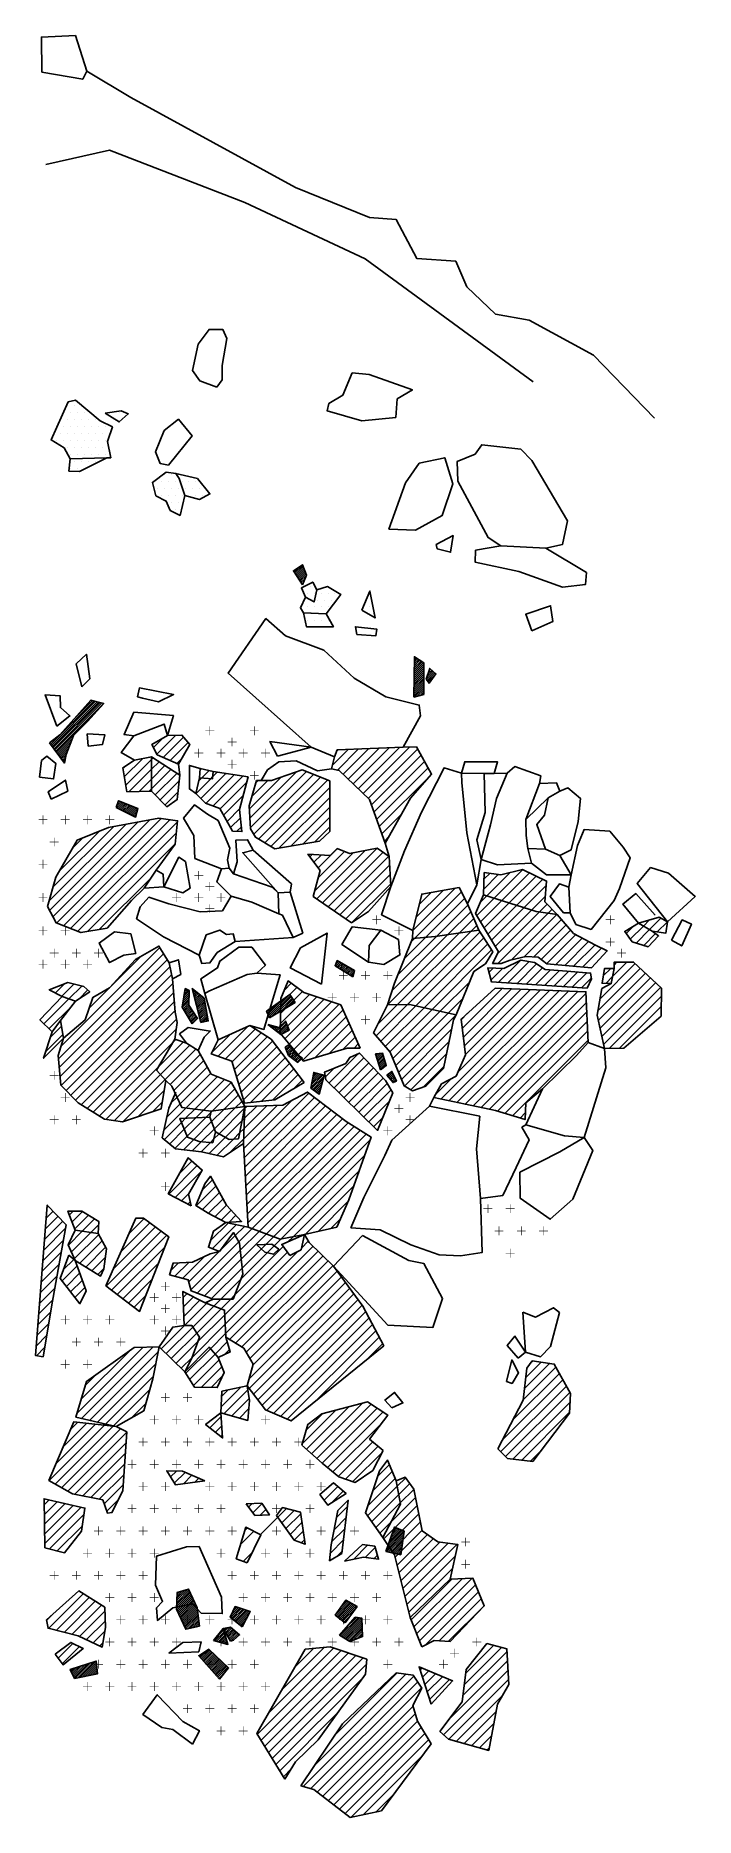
# Model space of a CAD drawing. Header units: metres. Extents: x -461 to -343, y -1670 to -1350.
import ezdxf

# ---------------------------------------------------------------- set-up
doc = ezdxf.new("R2010")
doc.units = ezdxf.units.M
doc.header["$LTSCALE"] = 25
doc.header["$MEASUREMENT"] = 0
doc.layers.get('0').update_dxf_attribs({"linetype": 'CONTINUOUS'})
for name, color, linetype in [('BEFUND', 1, 'CONTINUOUS'), ('FEUER', 1, 'CONTINUOUS'), ('KNOCHEN', 2, 'CONTINUOUS'), ('KNOCHENSCHRAFF', 2, 'CONTINUOUS'), ('STEINE', 4, 'CONTINUOUS'), ('STEINESCHRAFF', 4, 'CONTINUOUS')]:
    doc.layers.add(name, color=color, linetype=linetype)

# ---------------------------------------------------------------- blocks, each defined once
blk = doc.blocks.new('*X1')
at = {"color": 0}
for p, q in [((-398.31, -1622.31), (-395.11, -1619.11)), ((-398.11, -1621.76), (-395.14, -1618.79)), ((-397.91, -1621.21), (-395.39, -1618.68)), ((-397.72, -1620.66), (-395.64, -1618.58)), ((-397.52, -1620.1), (-395.89, -1618.48)), ((-397.32, -1619.55), (-396.14, -1618.37)), ((-397.12, -1619), (-396.39, -1618.27)), ((-396.92, -1618.44), (-396.64, -1618.17)), ((-398.17, -1622.53), (-395.16, -1619.52)), ((-397.89, -1622.59), (-395.22, -1619.93)), ((-397.6, -1622.66), (-395.28, -1620.34)), ((-397.31, -1622.73), (-395.34, -1620.76)), ((-397.02, -1622.79), (-395.4, -1621.17)), ((-396.73, -1622.86), (-395.46, -1621.58)), ((-396.44, -1622.92), (-395.52, -1621.99)), ((-396.16, -1622.99), (-395.58, -1622.41)), ((-395.87, -1623.05), (-395.64, -1622.82)), ((-436, -1632.78), (-433.4, -1630.18)), ((-435.99, -1632.41), (-433.51, -1629.93)), ((-435.97, -1632.04), (-433.62, -1629.69)), ((-435.95, -1631.66), (-433.73, -1629.45)), ((-435.93, -1631.29), (-433.92, -1629.29)), ((-435.92, -1633.06), (-433.29, -1630.42)), ((-435.91, -1630.92), (-434.43, -1629.44)), ((-435.89, -1630.55), (-434.93, -1629.59)), ((-435.87, -1630.17), (-435.44, -1629.74)), ((-435.81, -1633.3), (-433.18, -1630.66)), ((-435.7, -1633.54), (-433.07, -1630.91)), ((-435.59, -1633.78), (-432.96, -1631.15)), ((-435.47, -1634.02), (-432.85, -1631.39)), ((-435.36, -1634.26), (-432.74, -1631.64)), ((-435.25, -1634.5), (-432.63, -1631.88)), ((-435.14, -1634.74), (-432.52, -1632.12)), ((-407.37, -1633.85), (-405.08, -1631.56)), ((-407.25, -1634.08), (-404.85, -1631.68)), ((-407.06, -1634.24), (-404.62, -1631.81)), ((-406.86, -1634.39), (-404.39, -1631.93)), ((-406.66, -1634.55), (-404.17, -1632.06)), ((-406.5, -1632.63), (-405.31, -1631.43)), ((-406.46, -1634.7), (-403.94, -1632.18)), ((-405.63, -1631.4), (-405.54, -1631.31)), ((-435.03, -1634.99), (-432.41, -1632.37)), ((-434.91, -1635.23), (-432.29, -1632.61)), ((-434.8, -1635.47), (-432.25, -1632.92)), ((-434.69, -1635.71), (-432.21, -1633.23)), ((-434.58, -1635.95), (-432.16, -1633.54)), ((-434.47, -1636.19), (-432.12, -1633.85)), ((-434.35, -1636.43), (-432.08, -1634.16)), ((-433.97, -1636.41), (-432.03, -1634.47)), ((-433.52, -1636.31), (-431.99, -1634.78)), ((-433.06, -1636.2), (-431.95, -1635.09)), ((-432.61, -1636.1), (-431.91, -1635.4)), ((-426.29, -1634.38), (-424.61, -1632.7)), ((-426.11, -1633.85), (-424.87, -1632.61)), ((-426.1, -1634.54), (-424.34, -1632.79)), ((-425.9, -1634.7), (-424.08, -1632.88)), ((-425.82, -1633.21), (-425.14, -1632.52)), ((-425.7, -1634.86), (-423.81, -1632.97)), ((-425.54, -1632.57), (-425.4, -1632.43)), ((-425.51, -1635.02), (-423.55, -1633.05)), ((-425.31, -1635.17), (-423.28, -1633.14)), ((-425.12, -1635.33), (-423.02, -1633.23)), ((-424.92, -1635.49), (-422.75, -1633.32)), ((-424.73, -1635.65), (-423.07, -1633.99)), ((-424.53, -1635.81), (-423.48, -1634.76)), ((-406.56, -1637.63), (-403.35, -1634.42)), ((-406.34, -1637.76), (-403.03, -1634.46)), ((-406.26, -1634.85), (-403.71, -1632.31)), ((-406.12, -1637.9), (-402.72, -1634.5)), ((-406.06, -1635.01), (-403.67, -1632.62)), ((-405.9, -1638.03), (-402.69, -1634.82)), ((-405.86, -1635.16), (-404.66, -1633.97)), ((-405.68, -1638.17), (-402.67, -1635.16)), ((-405.55, -1636.27), (-403.66, -1634.38)), ((-432.15, -1636), (-431.86, -1635.71)), ((-429.19, -1638.34), (-427.52, -1636.67)), ((-429.09, -1638.59), (-427.44, -1636.94)), ((-428.81, -1638.67), (-427.35, -1637.21)), ((-428.53, -1638.75), (-427.27, -1637.49)), ((-428.26, -1638.82), (-427.19, -1637.76)), ((-427.98, -1638.9), (-427.11, -1638.03)), ((-427.7, -1638.97), (-427.03, -1638.3)), ((-427.69, -1636.49), (-427.6, -1636.4)), ((-427.6, -1636.4), (-427.58, -1636.38)), ((-427.47, -1636.62), (-427.14, -1636.3)), ((-427.42, -1639.05), (-426.94, -1638.57)), ((-427.34, -1636.84), (-426.71, -1636.21)), ((-427.2, -1637.06), (-426.28, -1636.14)), ((-427.07, -1637.29), (-426.08, -1636.3)), ((-426.94, -1637.51), (-425.89, -1636.46)), ((-426.81, -1637.73), (-425.7, -1636.62)), ((-426.68, -1637.95), (-425.51, -1636.78)), ((-426.55, -1638.18), (-425.32, -1636.95)), ((-426.42, -1638.4), (-425.13, -1637.11)), ((-426.29, -1638.62), (-424.93, -1637.27)), ((-425.81, -1638.5), (-424.74, -1637.43)), ((-424.34, -1635.96), (-423.89, -1635.52)), ((-405.46, -1638.3), (-402.66, -1635.5)), ((-405.24, -1638.43), (-402.64, -1635.84)), ((-405.02, -1638.57), (-402.63, -1636.17)), ((-404.74, -1638.64), (-402.61, -1636.51)), ((-404.17, -1638.42), (-402.6, -1636.85)), ((-403.6, -1638.21), (-402.58, -1637.19)), ((-403.03, -1638), (-402.56, -1637.53)), ((-431.88, -1641.39), (-431.35, -1640.86)), ((-431.72, -1641.58), (-430.32, -1640.18)), ((-431.55, -1641.77), (-430.04, -1640.26)), ((-431.39, -1641.95), (-429.86, -1640.43)), ((-431.22, -1642.14), (-429.68, -1640.6)), ((-431.06, -1642.33), (-429.5, -1640.77)), ((-430.89, -1642.52), (-429.31, -1640.94)), ((-430.73, -1642.71), (-429.13, -1641.11)), ((-430.56, -1642.9), (-428.95, -1641.28)), ((-430.4, -1643.08), (-428.77, -1641.46)), ((-430.23, -1643.27), (-428.59, -1641.63)), ((-430.06, -1643.46), (-428.4, -1641.8)), ((-427.15, -1639.13), (-426.86, -1638.84)), ((-426.87, -1639.2), (-426.78, -1639.11)), ((-455.1, -1643.74), (-455.06, -1643.7)), ((-454.98, -1643.98), (-454.54, -1643.54)), ((-454.87, -1644.22), (-454.02, -1643.38)), ((-454.76, -1644.46), (-453.51, -1643.21)), ((-454.64, -1644.7), (-452.99, -1643.05)), ((-454.53, -1644.95), (-452.47, -1642.89)), ((-454.42, -1645.19), (-451.96, -1642.73)), ((-454.2, -1645.32), (-451.44, -1642.56)), ((-453.76, -1645.23), (-450.93, -1642.4)), ((-453.32, -1645.15), (-450.42, -1642.25)), ((-452.88, -1645.06), (-450.39, -1642.57)), ((-452.44, -1644.97), (-450.36, -1642.9)), ((-452, -1644.88), (-450.33, -1643.22)), ((-451.55, -1644.8), (-450.3, -1643.55)), ((-451.11, -1644.71), (-450.28, -1643.87)), ((-450.67, -1644.62), (-450.25, -1644.2)), ((-450.23, -1644.54), (-450.22, -1644.52)), ((-429.9, -1643.65), (-428.22, -1641.97)), ((-429.73, -1643.84), (-428.04, -1642.14)), ((-429.57, -1644.02), (-427.86, -1642.31)), ((-429.4, -1644.21), (-427.68, -1642.49)), ((-429.24, -1644.4), (-427.49, -1642.66)), ((-429.07, -1644.59), (-427.31, -1642.83)), ((-428.91, -1644.78), (-427.13, -1643)), ((-428.74, -1644.96), (-426.95, -1643.17)), ((-428.58, -1645.15), (-426.77, -1643.34)), ((-428.41, -1645.34), (-427.06, -1643.99))]:
    blk.add_line(p, q, dxfattribs=at)
blk = doc.blocks.new('*X2')
at = {"color": 0}
for p, q in [((-414.85, -1446.16), (-414.07, -1445.39)), ((-414.71, -1446.38), (-413.31, -1444.98)), ((-414.57, -1446.6), (-413.21, -1445.24)), ((-414.43, -1446.81), (-413.12, -1445.49)), ((-414.3, -1447.03), (-413.02, -1445.75)), ((-414.16, -1447.24), (-412.92, -1446.01)), ((-414.02, -1447.46), (-412.83, -1446.26)), ((-413.88, -1447.67), (-412.73, -1446.52)), ((-413.74, -1447.89), (-412.63, -1446.78)), ((-413.61, -1448.1), (-412.86, -1447.36)), ((-413.47, -1448.32), (-413.11, -1447.96)), ((-393.25, -1463.1), (-392.23, -1462.09)), ((-393.25, -1463.46), (-392.02, -1462.23)), ((-393.24, -1462.38), (-392.67, -1461.81)), ((-393.24, -1462.74), (-392.45, -1461.95)), ((-393.23, -1461.67), (-393.1, -1461.54)), ((-393.23, -1462.02), (-392.88, -1461.68)), ((-393.3, -1466.69), (-391.54, -1464.93)), ((-393.3, -1467.04), (-391.54, -1465.29)), ((-393.29, -1465.97), (-391.54, -1464.22)), ((-393.29, -1466.33), (-391.54, -1464.58)), ((-393.28, -1465.25), (-391.54, -1463.52)), ((-393.28, -1465.61), (-391.54, -1463.87)), ((-393.27, -1464.53), (-391.54, -1462.81)), ((-393.27, -1464.89), (-391.54, -1463.16)), ((-393.26, -1463.82), (-391.8, -1462.36)), ((-393.26, -1464.18), (-391.59, -1462.5)), ((-391.06, -1465.51), (-389.74, -1464.18)), ((-390.95, -1465.04), (-389.93, -1464.02)), ((-390.92, -1465.73), (-389.55, -1464.35)), ((-390.78, -1464.53), (-390.11, -1463.86)), ((-390.78, -1465.94), (-389.36, -1464.51)), ((-390.62, -1464.01), (-390.3, -1463.69)), ((-393.32, -1468.12), (-391.54, -1466.35)), ((-393.32, -1468.48), (-391.54, -1466.7)), ((-393.31, -1467.4), (-391.54, -1465.64)), ((-393.31, -1467.76), (-391.54, -1465.99)), ((-393.19, -1468.7), (-391.54, -1467.05)), ((-392.7, -1468.56), (-391.54, -1467.41)), ((-392.2, -1468.42), (-391.54, -1467.76)), ((-391.71, -1468.28), (-391.54, -1468.11)), ((-390.64, -1466.15), (-390.19, -1465.7)), ((-458.62, -1477.21), (-450.81, -1469.4)), ((-458.47, -1477.41), (-450.53, -1469.47)), ((-458.32, -1477.61), (-450.25, -1469.55)), ((-458.17, -1477.82), (-449.97, -1469.62)), ((-458.02, -1478.02), (-449.7, -1469.7)), ((-457.87, -1478.22), (-449.42, -1469.77)), ((-457.72, -1478.43), (-449.14, -1469.85)), ((-454.5, -1472.73), (-451.09, -1469.32)), ((-451.51, -1469.39), (-451.37, -1469.25)), ((-457.57, -1478.63), (-451.49, -1472.55)), ((-458.77, -1477), (-458.3, -1476.54)), ((-457.42, -1478.84), (-454.65, -1476.07)), ((-457.27, -1479.04), (-454.89, -1476.66)), ((-457.12, -1479.24), (-455.13, -1477.25)), ((-456.97, -1479.45), (-455.37, -1477.84)), ((-456.82, -1479.65), (-455.61, -1478.44)), ((-456.67, -1479.85), (-455.84, -1479.03)), ((-456.52, -1480.06), (-455.93, -1479.47)), ((-456.37, -1480.26), (-456, -1479.89)), ((-456.22, -1480.46), (-456.07, -1480.31)), ((-446.76, -1488.33), (-445.99, -1487.56)), ((-446.73, -1488.66), (-445.73, -1487.65)), ((-446.58, -1487.8), (-446.24, -1487.46)), ((-446.5, -1488.77), (-445.48, -1487.75)), ((-446.26, -1488.89), (-445.22, -1487.85)), ((-446.03, -1489.01), (-444.97, -1487.95)), ((-445.79, -1489.13), (-444.72, -1488.05)), ((-445.56, -1489.25), (-444.46, -1488.15)), ((-445.32, -1489.36), (-444.21, -1488.25)), ((-445.09, -1489.48), (-443.95, -1488.35)), ((-444.85, -1489.6), (-443.7, -1488.45)), ((-444.61, -1489.72), (-443.45, -1488.55)), ((-444.38, -1489.84), (-443.19, -1488.65)), ((-444.14, -1489.95), (-442.94, -1488.75)), ((-443.91, -1490.07), (-443.07, -1489.23)), ((-443.67, -1490.19), (-443.21, -1489.73)), ((-443.44, -1490.31), (-443.36, -1490.23)), ((-407.38, -1516.83), (-406.84, -1516.29)), ((-407.35, -1517.15), (-406.61, -1516.42)), ((-407.13, -1517.29), (-406.39, -1516.55)), ((-407.1, -1516.19), (-407.06, -1516.16)), ((-406.91, -1517.42), (-406.16, -1516.68)), ((-406.69, -1517.56), (-405.94, -1516.8)), ((-406.48, -1517.69), (-405.72, -1516.93)), ((-406.26, -1517.83), (-405.49, -1517.06)), ((-406.04, -1517.96), (-405.27, -1517.19)), ((-405.82, -1518.1), (-405.04, -1517.32)), ((-405.6, -1518.23), (-404.82, -1517.45)), ((-405.38, -1518.37), (-404.59, -1517.58)), ((-405.17, -1518.5), (-404.37, -1517.71)), ((-404.95, -1518.64), (-404.14, -1517.84)), ((-404.73, -1518.78), (-404, -1518.05)), ((-404.51, -1518.91), (-404.14, -1518.54)), ((-404.29, -1519.05), (-404.27, -1519.02)), ((-434.93, -1524.23), (-433.74, -1523.04)), ((-434.86, -1523.81), (-433.73, -1522.68)), ((-434.79, -1523.38), (-433.73, -1522.32)), ((-434.72, -1522.96), (-433.72, -1521.96)), ((-434.65, -1522.53), (-433.71, -1521.6)), ((-434.58, -1522.11), (-433.92, -1521.45)), ((-434.51, -1521.68), (-434.15, -1521.33)), ((-434.44, -1521.26), (-434.39, -1521.21)), ((-433.11, -1521.35), (-433.04, -1521.28)), ((-433.04, -1521.63), (-432.85, -1521.44)), ((-432.97, -1521.92), (-432.65, -1521.6)), ((-432.9, -1522.2), (-432.46, -1521.76)), ((-432.83, -1522.48), (-432.26, -1521.91)), ((-432.76, -1522.76), (-432.07, -1522.07)), ((-432.69, -1523.05), (-431.87, -1522.23)), ((-432.62, -1523.33), (-431.68, -1522.39)), ((-432.55, -1523.61), (-431.48, -1522.55)), ((-432.48, -1523.9), (-431.28, -1522.7)), ((-432.41, -1524.18), (-431.09, -1522.86)), ((-432.34, -1524.46), (-430.98, -1523.11)), ((-419.55, -1525.82), (-416.92, -1523.18)), ((-419.43, -1526.06), (-415.66, -1522.28)), ((-419.32, -1526.29), (-415.49, -1522.47)), ((-418.9, -1526.23), (-415.35, -1522.68)), ((-418.01, -1525.7), (-415.21, -1522.89)), ((-417.13, -1525.17), (-415.06, -1523.1)), ((-434.95, -1524.61), (-433.75, -1523.4)), ((-434.82, -1524.83), (-433.76, -1523.76)), ((-434.69, -1525.05), (-433.76, -1524.12)), ((-434.55, -1525.27), (-433.65, -1524.36)), ((-434.42, -1525.49), (-433.51, -1524.58)), ((-434.29, -1525.71), (-433.37, -1524.79)), ((-434.16, -1525.93), (-433.23, -1525)), ((-434.02, -1526.15), (-433.09, -1525.22)), ((-433.89, -1526.37), (-432.95, -1525.43)), ((-433.76, -1526.59), (-432.81, -1525.64)), ((-433.62, -1526.81), (-432.67, -1525.86)), ((-433.49, -1527.03), (-432.53, -1526.07)), ((-433.36, -1527.25), (-432.39, -1526.28)), ((-432.26, -1524.74), (-430.93, -1523.41)), ((-432.19, -1525.03), (-430.88, -1523.71)), ((-432.12, -1525.31), (-430.82, -1524.01)), ((-432.05, -1525.59), (-430.77, -1524.31)), ((-431.98, -1525.88), (-430.72, -1524.61)), ((-431.91, -1526.16), (-430.67, -1524.91)), ((-431.84, -1526.44), (-430.61, -1525.21)), ((-431.77, -1526.72), (-430.56, -1525.52)), ((-431.7, -1527.01), (-430.51, -1525.82)), ((-431.63, -1527.29), (-430.45, -1526.12)), ((-431.19, -1527.2), (-430.4, -1526.42)), ((-419.78, -1525.34), (-419.44, -1525)), ((-419.66, -1525.58), (-418.18, -1524.09)), ((-416.25, -1524.64), (-414.92, -1523.31)), ((-415.36, -1524.11), (-414.78, -1523.52)), ((-433.22, -1527.47), (-432.25, -1526.5)), ((-430.73, -1527.1), (-430.35, -1526.72)), ((-419.4, -1527.78), (-419.33, -1527.72)), ((-419.2, -1527.94), (-419.05, -1527.79)), ((-419, -1528.09), (-418.77, -1527.86)), ((-418.8, -1528.25), (-418.48, -1527.93)), ((-418.6, -1528.4), (-418.2, -1528.01)), ((-418.4, -1528.56), (-417.92, -1528.08)), ((-418.2, -1528.71), (-417.64, -1528.15)), ((-418, -1528.87), (-416.34, -1527.2)), ((-417.8, -1529.02), (-416.23, -1527.45)), ((-417.61, -1529.18), (-416.13, -1527.7)), ((-417.41, -1529.33), (-416.03, -1527.96)), ((-417.06, -1529.34), (-415.93, -1528.21)), ((-416.36, -1528.99), (-415.83, -1528.46)), ((-416.4, -1531.86), (-415.83, -1531.29)), ((-416.29, -1532.11), (-415.61, -1531.42)), ((-416.19, -1532.36), (-415.47, -1531.64)), ((-416.09, -1532.61), (-415.33, -1531.85)), ((-415.98, -1532.86), (-415.19, -1532.07)), ((-415.88, -1533.11), (-415.05, -1532.28)), ((-415.72, -1533.3), (-414.91, -1532.5)), ((-415.52, -1533.45), (-414.77, -1532.71)), ((-400.02, -1533.52), (-399.36, -1532.85)), ((-399.94, -1533.78), (-398.98, -1532.82)), ((-415.32, -1533.61), (-414.64, -1532.93)), ((-415.12, -1533.76), (-414.43, -1533.07)), ((-414.91, -1533.91), (-414.21, -1533.2)), ((-414.71, -1534.06), (-413.99, -1533.34)), ((-414.51, -1534.22), (-413.76, -1533.47)), ((-414.31, -1534.37), (-413.54, -1533.6)), ((-400.2, -1532.98), (-400.17, -1532.95)), ((-400.11, -1533.25), (-399.76, -1532.9)), ((-399.85, -1534.05), (-398.89, -1533.09)), ((-399.77, -1534.32), (-398.81, -1533.36)), ((-399.68, -1534.59), (-398.72, -1533.63)), ((-399.59, -1534.85), (-398.63, -1533.89)), ((-399.51, -1535.12), (-398.55, -1534.16)), ((-399.42, -1535.39), (-398.46, -1534.43)), ((-399.34, -1535.66), (-398.38, -1534.7)), ((-398.68, -1535.35), (-398.29, -1534.97)), ((-411.78, -1538.91), (-409.6, -1536.73)), ((-411.71, -1539.19), (-409.47, -1536.95)), ((-411.7, -1538.47), (-409.88, -1536.65)), ((-411.62, -1538.04), (-410.16, -1536.58)), ((-411.55, -1537.61), (-410.43, -1536.5)), ((-411.51, -1539.34), (-409.6, -1537.43)), ((-411.47, -1537.18), (-410.71, -1536.43)), ((-411.39, -1536.75), (-410.99, -1536.35)), ((-411.32, -1536.32), (-411.27, -1536.28)), ((-411.3, -1539.49), (-409.73, -1537.92)), ((-411.1, -1539.64), (-409.86, -1538.4)), ((-410.89, -1539.79), (-409.99, -1538.88)), ((-398.08, -1536.88), (-397.5, -1536.29)), ((-397.92, -1537.07), (-397.16, -1536.31)), ((-397.76, -1537.26), (-397.05, -1536.55)), ((-397.6, -1537.45), (-396.93, -1536.79)), ((-397.43, -1537.64), (-396.82, -1537.03)), ((-397.27, -1537.83), (-396.71, -1537.27)), ((-397.11, -1538.03), (-396.59, -1537.51)), ((-396.68, -1537.95), (-396.48, -1537.75)), ((-410.69, -1539.94), (-410.12, -1539.37)), ((-410.48, -1540.08), (-410.25, -1539.85))]:
    blk.add_line(p, q, dxfattribs=at)
blk = doc.blocks.new('*X4')
at = {"color": 0}
for p, q in [((-459.41, -1562.5), (-458.17, -1561.26)), ((-459.26, -1560.58), (-459.03, -1560.35)), ((-455.26, -1561.88), (-454.6, -1561.22)), ((-454.77, -1563.16), (-452.9, -1561.29)), ((-459.85, -1568.24), (-455.93, -1564.31)), ((-459.7, -1566.33), (-456.44, -1563.06)), ((-459.56, -1564.41), (-457.3, -1562.16)), ((-455.44, -1567.37), (-452.94, -1564.87)), ((-454.28, -1564.44), (-451.81, -1561.96)), ((-452.94, -1564.87), (-450.71, -1562.64)), ((-451.4, -1565.09), (-449.99, -1563.68)), ((-448.66, -1574.73), (-438.76, -1564.83)), ((-447.35, -1571.65), (-439.78, -1564.08)), ((-445.96, -1568.49), (-440.79, -1563.32)), ((-444.54, -1565.3), (-441.81, -1562.57)), ((-429.88, -1566.55), (-426.72, -1563.39)), ((-429.56, -1568), (-425.25, -1563.69)), ((-425.42, -1565.63), (-423.78, -1563.99)), ((-424.79, -1566.77), (-422.41, -1564.39)), ((-424.52, -1568.27), (-421.13, -1564.88)), ((-460, -1570.16), (-456.32, -1566.47)), ((-454.91, -1568.6), (-451.4, -1565.09)), ((-454.37, -1569.83), (-449.98, -1565.44)), ((-453.41, -1570.64), (-449.36, -1566.59)), ((-452.31, -1571.31), (-448.75, -1567.74)), ((-447.66, -1575.49), (-437.75, -1565.58)), ((-446.65, -1576.25), (-438.1, -1567.71)), ((-433.41, -1575.39), (-424.79, -1566.77)), ((-428.19, -1568.4), (-425.42, -1565.63)), ((-427.17, -1583.29), (-411.45, -1567.57)), ((-425.56, -1576.37), (-416.79, -1567.61)), ((-424.44, -1573.49), (-417.24, -1566.29)), ((-424.36, -1569.88), (-419.85, -1565.37)), ((-424.2, -1571.48), (-418.57, -1565.85)), ((-415.91, -1566.73), (-415.04, -1565.85)), ((-413.53, -1567.88), (-412.3, -1566.65)), ((-413.02, -1565.61), (-412.94, -1565.53)), ((-460.29, -1573.99), (-457.1, -1570.79)), ((-460.15, -1572.07), (-456.71, -1568.63)), ((-456.58, -1573.8), (-453.88, -1571.11)), ((-456.36, -1571.83), (-454.47, -1569.93)), ((-451.21, -1571.98), (-448.8, -1569.57)), ((-445.64, -1577.02), (-439.24, -1570.61)), ((-437.05, -1571.96), (-435.64, -1570.55)), ((-436.27, -1572.95), (-433.79, -1570.47)), ((-434.88, -1573.32), (-430.96, -1569.4)), ((-433.77, -1573.98), (-428.3, -1568.51)), ((-432.26, -1576), (-424.52, -1568.27)), ((-430.98, -1576.49), (-424.36, -1569.88)), ((-428.28, -1568.49), (-428.19, -1568.4)), ((-427.31, -1579.9), (-416.05, -1568.64)), ((-427.24, -1581.59), (-414.09, -1568.44)), ((-426.46, -1584.35), (-410.55, -1568.44)), ((-425.36, -1585.02), (-409.65, -1569.31)), ((-424.27, -1585.69), (-408.75, -1570.18)), ((-423.46, -1586.65), (-407.85, -1571.04)), ((-460.44, -1575.9), (-457.49, -1572.95)), ((-455.8, -1574.8), (-453.41, -1572.41)), ((-455.03, -1575.79), (-452.94, -1573.7)), ((-450.12, -1572.65), (-449.11, -1571.64)), ((-444.64, -1577.78), (-440.37, -1573.51)), ((-429.71, -1576.99), (-424.2, -1571.48)), ((-428.04, -1577.09), (-424.44, -1573.49)), ((-422.93, -1591.42), (-405.6, -1574.09)), ((-422.8, -1587.76), (-407.09, -1572.05)), ((-422.27, -1588.99), (-406.34, -1573.07)), ((-460.74, -1579.73), (-458.28, -1577.27)), ((-460.59, -1577.82), (-457.89, -1575.11)), ((-454.26, -1576.79), (-452.46, -1575)), ((-453.48, -1577.78), (-453.14, -1577.44)), ((-443.63, -1578.54), (-441.5, -1576.4)), ((-434.8, -1576.78), (-434.09, -1576.07)), ((-434.74, -1578.49), (-432.94, -1576.68)), ((-434.69, -1580.2), (-431.78, -1577.29)), ((-430.59, -1577.87), (-430.19, -1577.47)), ((-429.29, -1578.34), (-428.04, -1577.09)), ((-427.99, -1578.81), (-426.25, -1577.06)), ((-426.25, -1577.06), (-425.56, -1576.37)), ((-422.91, -1593.17), (-404.85, -1575.11)), ((-422.15, -1594.18), (-404.1, -1576.13)), ((-421.39, -1595.19), (-403.36, -1577.15)), ((-460.89, -1581.65), (-458.64, -1579.4)), ((-434.56, -1581.84), (-430.59, -1577.87)), ((-433.05, -1582.1), (-429.29, -1578.34)), ((-432.36, -1583.18), (-427.99, -1578.81)), ((-432.19, -1584.77), (-427.31, -1579.9)), ((-420.63, -1596.2), (-402.61, -1578.18)), ((-419.79, -1597.12), (-401.98, -1579.31)), ((-418.55, -1597.65), (-401.37, -1580.47)), ((-461.18, -1585.48), (-459.35, -1583.65)), ((-461.03, -1583.57), (-459, -1581.53)), ((-433.2, -1587.56), (-427.24, -1581.59)), ((-429.89, -1586.01), (-427.17, -1583.29)), ((-417.31, -1598.18), (-400.76, -1581.63)), ((-416.07, -1598.71), (-400.15, -1582.78)), ((-411.21, -1595.61), (-399.53, -1583.94)), ((-461.19, -1587.26), (-459.71, -1585.78)), ((-429.07, -1586.96), (-426.89, -1584.77)), ((-427.44, -1587.1), (-426.47, -1586.13)), ((-401.73, -1587.91), (-398.92, -1585.09)), ((-412.63, -1604.11), (-404.95, -1596.43)), ((-411.7, -1604.94), (-402.54, -1595.79)), ((-410.76, -1605.77), (-400.97, -1595.98)), ((-409.82, -1606.6), (-399.91, -1596.69)), ((-413.36, -1603.06), (-407.36, -1597.06)), ((-412.65, -1600.59), (-409.76, -1597.7)), ((-408.85, -1607.39), (-398.84, -1597.39)), ((-407.87, -1608.19), (-399.21, -1599.53)), ((-406.9, -1608.98), (-400.68, -1602.76)), ((-405.61, -1609.46), (-399.72, -1603.57)), ((-404.3, -1609.91), (-398.98, -1604.6)), ((-401.62, -1614.31), (-396.67, -1609.36)), ((-400.73, -1611.65), (-397.2, -1608.12)), ((-399.84, -1608.99), (-397.72, -1606.87)), ((-396.31, -1610.77), (-394.79, -1609.24)), ((-410.21, -1612.29), (-409.74, -1611.82)), ((-409.44, -1613.29), (-406.98, -1610.83)), ((-408.19, -1613.81), (-406.01, -1611.63)), ((-401.65, -1616.11), (-396.31, -1610.77)), ((-400.91, -1617.14), (-396.04, -1612.26)), ((-397.39, -1617.15), (-393.03, -1612.78)), ((-396.04, -1612.26), (-394.05, -1610.27)), ((-395.77, -1613.76), (-393.32, -1611.32)), ((-407.23, -1616.39), (-405.23, -1614.38)), ((-400.18, -1618.17), (-395.77, -1613.76)), ((-398.71, -1620.24), (-392.73, -1614.25)), ((-398, -1621.3), (-392.43, -1615.72)), ((-408.1, -1620.79), (-405.72, -1618.41)), ((-407.67, -1618.59), (-405.48, -1616.4)), ((-399.44, -1619.2), (-397.39, -1617.15)), ((-397.29, -1622.36), (-392.13, -1617.19)), ((-396.69, -1623.52), (-391.83, -1618.66)), ((-408.33, -1622.79), (-405.97, -1620.42)), ((-407.22, -1623.45), (-406.21, -1622.44)), ((-404.16, -1623.92), (-401.63, -1621.39)), ((-402.07, -1623.6), (-400.29, -1621.81)), ((-396.34, -1624.94), (-390.85, -1619.45)), ((-395.99, -1626.35), (-389.81, -1620.18)), ((-395.64, -1627.77), (-388.67, -1620.8)), ((-395.29, -1629.19), (-387.12, -1621.02)), ((-394.94, -1630.6), (-385.57, -1621.24)), ((-400.5, -1623.8), (-399.87, -1623.17)), ((-394.58, -1632.02), (-385.85, -1623.29)), ((-394.23, -1633.44), (-386.38, -1625.58)), ((-393.83, -1634.81), (-386.49, -1627.46)), ((-393.33, -1636.07), (-384.66, -1627.4)), ((-392.83, -1637.34), (-382.82, -1627.33)), ((-392.32, -1638.6), (-382.21, -1628.49)), ((-391.3, -1639.34), (-381.7, -1629.74)), ((-388.78, -1638.59), (-381.19, -1631)), ((-387.13, -1638.71), (-380.68, -1632.26)), ((-421.46, -1655.36), (-406.41, -1640.31)), ((-420.79, -1656.46), (-405.09, -1640.76)), ((-420.12, -1657.56), (-403.77, -1641.21)), ((-419.45, -1658.66), (-402.45, -1641.66)), ((-419.44, -1651.58), (-407.73, -1639.86)), ((-417.04, -1647.41), (-409.39, -1639.75)), ((-414.65, -1643.24), (-411.35, -1639.95)), ((-384.49, -1648.44), (-376.59, -1640.55)), ((-384.24, -1646.42), (-377.57, -1639.76)), ((-383.99, -1644.41), (-378.98, -1639.4)), ((-418.78, -1659.75), (-401.88, -1642.85)), ((-413.2, -1664.78), (-393.35, -1644.93)), ((-411.18, -1660.99), (-394.78, -1644.59)), ((-407.5, -1655.54), (-396.31, -1644.36)), ((-392.2, -1643.78), (-391.89, -1643.47)), ((-391.76, -1645.11), (-390.64, -1643.99)), ((-391.33, -1646.44), (-389.4, -1644.52)), ((-390.9, -1647.78), (-388.16, -1645.04)), ((-387.99, -1655.48), (-376.38, -1643.87)), ((-386.96, -1652.68), (-376.49, -1642.21)), ((-418.11, -1660.85), (-402.54, -1645.28)), ((-411.82, -1665.17), (-392.65, -1646)), ((-410.68, -1665.8), (-391.95, -1647.07)), ((-390.46, -1649.11), (-386.92, -1645.57)), ((-387.01, -1656.27), (-376.28, -1645.54)), ((-409.68, -1666.56), (-393.46, -1650.34)), ((-385.63, -1656.65), (-377.32, -1648.35)), ((-384.25, -1657.04), (-378.51, -1651.3)), ((-417.44, -1661.95), (-407.09, -1651.6)), ((-408.68, -1667.33), (-393.06, -1651.71)), ((-407.68, -1668.1), (-392.65, -1653.07)), ((-406.68, -1668.87), (-391.99, -1654.18)), ((-382.87, -1657.43), (-378.93, -1653.49)), ((-405.68, -1669.63), (-391.33, -1655.28)), ((-404.6, -1670.33), (-390.66, -1656.39)), ((-381.49, -1657.82), (-379.34, -1655.67)), ((-380.11, -1658.21), (-379.76, -1657.85)), ((-402.37, -1669.86), (-391.93, -1659.42)), ((-416.77, -1663.05), (-415.35, -1661.63)), ((-400.13, -1669.39), (-396.92, -1666.18))]:
    blk.add_line(p, q, dxfattribs=at)
blk = doc.blocks.new('*X5')
at = {"color": 0}
for p, q in [((-438.74, -1586.02), (-434.56, -1581.84)), ((-437.84, -1586.89), (-433.05, -1582.1)), ((-436.94, -1587.76), (-432.36, -1583.18)), ((-436.85, -1582.36), (-436.57, -1582.09)), ((-453.87, -1597.61), (-441.98, -1585.73)), ((-453.11, -1595.09), (-444.27, -1586.25)), ((-453.07, -1598.58), (-440.17, -1585.69)), ((-451.63, -1598.91), (-439.3, -1586.58)), ((-436.05, -1588.63), (-432.19, -1584.77)), ((-434.31, -1590.43), (-429.89, -1586.01)), ((-433.63, -1591.52), (-429.07, -1586.96)), ((-450.2, -1599.25), (-439.75, -1588.8)), ((-435.15, -1589.5), (-433.2, -1587.56)), ((-432.96, -1592.61), (-428.35, -1588.01)), ((-431.54, -1592.96), (-427.83, -1589.26)), ((-375.47, -1598.77), (-367.15, -1590.45)), ((-373.66, -1595.19), (-367.78, -1589.31)), ((-373.43, -1593.19), (-368.9, -1588.66)), ((-373.21, -1591.2), (-370.45, -1588.44)), ((-372.22, -1588.44), (-372, -1588.22)), ((-452.36, -1592.57), (-450.46, -1590.67)), ((-448.76, -1599.58), (-440.2, -1591.02)), ((-447.33, -1599.91), (-440.83, -1593.42)), ((-429.79, -1592.98), (-427.66, -1590.85)), ((-427.97, -1596.46), (-424.44, -1592.94)), ((-427.9, -1594.62), (-426.69, -1593.41)), ((-427.43, -1597.69), (-423.16, -1593.42)), ((-377.71, -1604.54), (-365.9, -1592.73)), ((-377.37, -1602.43), (-366.53, -1591.59)), ((-444.1, -1598.45), (-441.5, -1595.85)), ((-426.06, -1598.09), (-422.93, -1594.96)), ((-424.68, -1598.48), (-422.99, -1596.79)), ((-376.83, -1605.43), (-365.28, -1593.87)), ((-375.52, -1605.89), (-365.24, -1595.6)), ((-458.95, -1609.77), (-448.97, -1599.78)), ((-457.82, -1610.4), (-447.38, -1599.96)), ((-457.68, -1606.73), (-450.55, -1599.6)), ((-456.36, -1603.64), (-452.14, -1599.42)), ((-455.04, -1600.55), (-453.73, -1599.24)), ((-429.98, -1600.24), (-427.96, -1598.23)), ((-429, -1601.03), (-427.85, -1599.88)), ((-423.3, -1598.87), (-423.16, -1598.72)), ((-373.93, -1606.07), (-365.32, -1597.45)), ((-456.68, -1611.03), (-446.07, -1600.42)), ((-455.55, -1611.67), (-444.92, -1601.04)), ((-454.33, -1612.22), (-445.05, -1602.94)), ((-428.02, -1601.81), (-427.74, -1601.54)), ((-452.85, -1612.51), (-445.18, -1604.83)), ((-372.34, -1606.25), (-370.53, -1604.43)), ((-451.37, -1612.8), (-445.31, -1606.73)), ((-449.9, -1613.09), (-445.43, -1608.62)), ((-437.73, -1607.99), (-437.71, -1607.97)), ((-437.05, -1609.08), (-436, -1608.03)), ((-436.37, -1610.17), (-434.46, -1608.26)), ((-434.76, -1610.33), (-433.23, -1608.79)), ((-432.71, -1610.05), (-432, -1609.33)), ((-448.98, -1613.94), (-445.56, -1610.52)), ((-459.77, -1614.12), (-458.87, -1613.22)), ((-459.74, -1615.86), (-457.43, -1613.55)), ((-459.71, -1617.6), (-455.99, -1613.88)), ((-459.68, -1619.34), (-454.55, -1614.21)), ((-459.65, -1621.07), (-453.12, -1614.54)), ((-458.84, -1622.03), (-452.62, -1615.81)), ((-448.52, -1615.24), (-446.43, -1613.15)), ((-423.04, -1614.51), (-422.39, -1613.87)), ((-422.28, -1615.52), (-420.62, -1613.86)), ((-420.97, -1615.98), (-419.93, -1614.94)), ((-420.9, -1619.45), (-416.23, -1614.77)), ((-417.05, -1617.37), (-414.81, -1615.13)), ((-416.31, -1618.39), (-413.66, -1615.74)), ((-457.44, -1622.39), (-452.92, -1617.88)), ((-424.48, -1621.26), (-422.09, -1618.86)), ((-423.7, -1618.71), (-423.27, -1618.28)), ((-415.57, -1619.42), (-413.44, -1617.29)), ((-414.83, -1620.44), (-413.22, -1618.84)), ((-413.56, -1620.95), (-413, -1620.39)), ((-423.99, -1624.3), (-422.37, -1622.69)), ((-459.02, -1636.35), (-452.78, -1630.11)), ((-457.61, -1636.71), (-451.68, -1630.79)), ((-456.2, -1637.07), (-450.59, -1631.46)), ((-454.79, -1637.43), (-449.5, -1632.14)), ((-459.36, -1634.92), (-458.03, -1633.6)), ((-453.42, -1637.83), (-448.86, -1633.27)), ((-452.21, -1638.38), (-448.79, -1634.96)), ((-451, -1638.94), (-448.84, -1636.78)), ((-457.28, -1641.68), (-454.65, -1639.05)), ((-456.53, -1642.7), (-453.45, -1639.62)), ((-449.79, -1639.5), (-449.22, -1638.92))]:
    blk.add_line(p, q, dxfattribs=at)
blk = doc.blocks.new('*X6')
at = {"color": 0}
for p, q in [((-423.91, -1548.21), (-417.91, -1542.21)), ((-423.89, -1549.96), (-415.26, -1541.33)), ((-423.85, -1546.38), (-419.75, -1542.28)), ((-423.8, -1551.63), (-412.18, -1540.02)), ((-423.8, -1544.56), (-421.58, -1542.35)), ((-423.74, -1542.74), (-423.42, -1542.42)), ((-423.71, -1553.31), (-411.18, -1540.78)), ((-423.62, -1554.99), (-410.18, -1541.55)), ((-423.53, -1556.66), (-409.18, -1542.32)), ((-423.44, -1558.34), (-408.18, -1543.08)), ((-423.34, -1560.02), (-407.17, -1543.85)), ((-423.25, -1561.7), (-406.17, -1544.61)), ((-423.16, -1563.37), (-405.14, -1545.35)), ((-422.41, -1564.39), (-404.05, -1546.03)), ((-421.13, -1564.88), (-402.97, -1546.71)), ((-419.85, -1565.37), (-401.88, -1547.39)), ((-418.57, -1565.85), (-401.22, -1548.5)), ((-417.24, -1566.29), (-402.19, -1551.23)), ((-437.4, -1558.16), (-432.29, -1553.05)), ((-436.24, -1558.77), (-431.46, -1553.99)), ((-435.48, -1554.47), (-433.24, -1552.23)), ((-415.04, -1565.85), (-403.15, -1553.97)), ((-435.09, -1559.39), (-433.69, -1557.99)), ((-432.43, -1560.27), (-428.9, -1556.74)), ((-431.39, -1557.45), (-429.53, -1555.6)), ((-431.34, -1560.94), (-428.27, -1557.87)), ((-412.83, -1565.41), (-404.12, -1556.7)), ((-433.93, -1560), (-433.52, -1559.58)), ((-430.24, -1561.61), (-427.63, -1559)), ((-429.1, -1562.24), (-427, -1560.14)), ((-427.96, -1562.86), (-426.16, -1561.06)), ((-410.54, -1564.89), (-405.12, -1559.47)), ((-426.59, -1563.27), (-425.31, -1561.99)), ((-424.69, -1563.13), (-424.47, -1562.91)), ((-408.25, -1564.37), (-406.53, -1562.65))]:
    blk.add_line(p, q, dxfattribs=at)
blk = doc.blocks.new('*X8')
at = {"color": 0}
for p, q in [((-440.14, -1477.82), (-438.44, -1476.12)), ((-439.54, -1478.99), (-436.16, -1475.61)), ((-438.39, -1479.6), (-434.72, -1475.93)), ((-437.16, -1480.14), (-433.91, -1476.89)), ((-407.94, -1480.98), (-405.1, -1478.14)), ((-407.16, -1478.43), (-406.94, -1478.21)), ((-407.05, -1481.86), (-403.26, -1478.06)), ((-406.03, -1482.6), (-401.42, -1477.99)), ((-405.13, -1483.47), (-399.58, -1477.92)), ((-404.24, -1484.34), (-397.75, -1477.85)), ((-403.34, -1485.21), (-395.91, -1477.78)), ((-402.44, -1486.09), (-394.09, -1477.73)), ((-401.55, -1486.96), (-392.66, -1478.07)), ((-445.62, -1481.53), (-445.42, -1481.34)), ((-445.37, -1483.04), (-442.13, -1479.81)), ((-445.11, -1484.56), (-440.48, -1479.93)), ((-440.48, -1479.93), (-440.21, -1479.66)), ((-440.48, -1481.7), (-439.14, -1480.36)), ((-440.48, -1483.47), (-438.07, -1481.05)), ((-435.93, -1480.68), (-435.1, -1479.85)), ((-400.97, -1488.15), (-392.03, -1479.2)), ((-400.5, -1489.44), (-391.39, -1480.33)), ((-400.03, -1490.74), (-390.75, -1481.46)), ((-444.52, -1485.74), (-440.48, -1481.7)), ((-442.71, -1485.7), (-440.48, -1483.47)), ((-440.48, -1485.23), (-437, -1481.75)), ((-439.81, -1486.33), (-435.93, -1482.45)), ((-438.94, -1487.22), (-435.49, -1483.78)), ((-432.53, -1486.12), (-429.84, -1483.43)), ((-431.96, -1483.78), (-431.46, -1483.28)), ((-431.74, -1481.79), (-431.56, -1481.61)), ((-431.63, -1486.99), (-427.13, -1482.49)), ((-431.46, -1483.28), (-430.14, -1481.96)), ((-430.72, -1487.85), (-425.6, -1482.72)), ((-429.84, -1483.43), (-429.51, -1483.1)), ((-429.51, -1483.1), (-428.66, -1482.25)), ((-429.42, -1488.32), (-424.06, -1482.96)), ((-428.17, -1488.83), (-423.36, -1484.02)), ((-422.88, -1488.84), (-417.21, -1483.17)), ((-422.78, -1490.51), (-414.48, -1482.21)), ((-422.68, -1492.17), (-412.63, -1482.13)), ((-422.43, -1486.62), (-419.57, -1483.76)), ((-422.12, -1493.38), (-411.37, -1482.64)), ((-421.7, -1484.12), (-421.33, -1483.76)), ((-421.24, -1494.28), (-410.11, -1483.15)), ((-420.14, -1494.94), (-408.85, -1483.65)), ((-399.56, -1492.04), (-390.17, -1482.65)), ((-440.91, -1485.66), (-440.48, -1485.23)), ((-438.06, -1488.11), (-435.7, -1485.76)), ((-427.53, -1489.96), (-423.98, -1486.41)), ((-419.04, -1495.61), (-408.45, -1485.02)), ((-417.57, -1495.9), (-408.45, -1486.79)), ((-458.22, -1508.27), (-440.78, -1490.84)), ((-457.58, -1509.4), (-438.77, -1490.59)), ((-456.31, -1509.89), (-437.21, -1490.8)), ((-426.9, -1491.09), (-424.61, -1488.8)), ((-426.26, -1492.22), (-424.49, -1490.46)), ((-415.43, -1495.54), (-408.45, -1488.56)), ((-413.3, -1495.18), (-408.45, -1490.33)), ((-399.08, -1493.33), (-395.55, -1489.8)), ((-458.89, -1505.41), (-445.12, -1491.64)), ((-458.82, -1507.11), (-442.95, -1491.24)), ((-458.21, -1502.96), (-447.29, -1492.04)), ((-457.08, -1500.06), (-449.9, -1492.89)), ((-455.03, -1510.39), (-435.82, -1491.17)), ((-454.64, -1495.85), (-452.85, -1494.06)), ((-453.76, -1510.88), (-436.01, -1493.13)), ((-425.14, -1492.87), (-424.33, -1492.06)), ((-411.17, -1494.81), (-408.45, -1492.09)), ((-398.61, -1494.63), (-397.8, -1493.81)), ((-452.02, -1510.91), (-436.19, -1495.09)), ((-412.04, -1497.45), (-411.63, -1497.04)), ((-411.28, -1498.46), (-409.95, -1497.13)), ((-411.16, -1503.64), (-404.25, -1496.73)), ((-410.78, -1505.03), (-402.09, -1496.34)), ((-410.53, -1501.25), (-405.78, -1496.5)), ((-410.52, -1499.46), (-407.05, -1496)), ((-409.74, -1505.75), (-399.92, -1495.94)), ((-408.7, -1506.48), (-398.86, -1496.65)), ((-407.65, -1507.2), (-397.82, -1497.37)), ((-406.61, -1507.93), (-397.67, -1498.99)), ((-405.57, -1508.66), (-397.57, -1500.66)), ((-380.76, -1503.29), (-378.13, -1500.66)), ((-380.69, -1501.45), (-379.68, -1500.45)), ((-380.22, -1504.52), (-376.01, -1500.31)), ((-378.87, -1504.94), (-373.71, -1499.78)), ((-377.52, -1505.36), (-372.52, -1500.36)), ((-449.88, -1510.54), (-440.58, -1501.24)), ((-404.51, -1509.36), (-397.48, -1502.33)), ((-393.53, -1510.76), (-385.91, -1503.14)), ((-393.15, -1512.14), (-384.78, -1503.78)), ((-392.95, -1508.41), (-388.05, -1503.51)), ((-392.37, -1506.06), (-390.19, -1503.89)), ((-376.18, -1505.78), (-371.33, -1500.93)), ((-374.83, -1506.2), (-370.14, -1501.51)), ((-373.48, -1506.62), (-369.51, -1502.65)), ((-391.21, -1511.97), (-384.17, -1504.93)), ((-389.26, -1511.79), (-383.57, -1506.1)), ((-381.99, -1508.05), (-378.87, -1504.94)), ((-381.38, -1505.68), (-380.22, -1504.52)), ((-381.33, -1509.16), (-377.52, -1505.36)), ((-380.67, -1510.27), (-376.18, -1505.78)), ((-380.01, -1511.38), (-374.83, -1506.2)), ((-379.35, -1512.48), (-373.48, -1506.62)), ((-378.69, -1513.59), (-372.13, -1507.04)), ((-372.13, -1507.04), (-369.67, -1504.57)), ((-370.71, -1507.38), (-369.33, -1506)), ((-369.17, -1507.61), (-368.46, -1506.91)), ((-387.18, -1511.48), (-383.04, -1507.34)), ((-385.11, -1511.17), (-382.51, -1508.58)), ((-383.03, -1510.86), (-381.98, -1509.81)), ((-378.31, -1514.99), (-370.71, -1507.38)), ((-378.22, -1516.66), (-369.17, -1507.61)), ((-375.79, -1516), (-367.63, -1507.84)), ((-373.49, -1515.46), (-366.78, -1508.76)), ((-371.74, -1515.49), (-365.96, -1509.7)), ((-367.63, -1507.84), (-367.6, -1507.81)), ((-355.14, -1511.26), (-353.87, -1509.99)), ((-354.41, -1512.3), (-352.05, -1509.94)), ((-352.05, -1509.94), (-350.98, -1508.87)), ((-350.93, -1510.58), (-348.89, -1508.54)), ((-349.56, -1510.99), (-347.73, -1509.16)), ((-398.03, -1524.1), (-385.11, -1511.17)), ((-397.22, -1521.52), (-387.18, -1511.48)), ((-396.24, -1524.07), (-383.03, -1510.86)), ((-396.19, -1518.73), (-389.26, -1511.79)), ((-395.02, -1515.78), (-391.21, -1511.97)), ((-394.45, -1524.05), (-381.4, -1511)), ((-393.85, -1512.84), (-393.15, -1512.14)), ((-392.94, -1524.31), (-380.71, -1512.08)), ((-391.49, -1524.63), (-380.02, -1513.16)), ((-370.43, -1515.94), (-365.14, -1510.65)), ((-369.42, -1516.7), (-364.2, -1511.48)), ((-367.81, -1516.86), (-363.05, -1512.09)), ((-366.2, -1517.02), (-361.89, -1512.71)), ((-364.59, -1517.17), (-360.74, -1513.32)), ((-353.35, -1513.01), (-350.93, -1510.58)), ((-351.99, -1513.41), (-349.88, -1511.3)), ((-348.02, -1511.21), (-348, -1511.19)), ((-457.23, -1533.81), (-438.34, -1514.91)), ((-457.08, -1535.42), (-437.67, -1516)), ((-456.79, -1531.59), (-439.01, -1513.81)), ((-451.7, -1524.73), (-442.34, -1515.37)), ((-390.05, -1524.96), (-379.33, -1514.24)), ((-378.08, -1520.06), (-374.07, -1516.05)), ((-376.43, -1520.17), (-372.59, -1516.33)), ((-374.77, -1520.29), (-371.24, -1516.76)), ((-362.97, -1517.32), (-359.56, -1513.91)), ((-359.82, -1523.01), (-353.51, -1516.7)), ((-357.6, -1519.02), (-355, -1516.43)), ((-357.32, -1516.98), (-356.8, -1516.45)), ((-456.93, -1537.03), (-437.18, -1517.28)), ((-456.73, -1538.61), (-436.87, -1518.74)), ((-388.61, -1525.28), (-383.28, -1519.95)), ((-379.83, -1518.27), (-379.07, -1517.51)), ((-379.46, -1519.67), (-377.36, -1517.57)), ((-373.12, -1520.4), (-370.16, -1517.44)), ((-371.46, -1520.51), (-368.76, -1517.81)), ((-369.81, -1520.62), (-367.12, -1517.94)), ((-368.15, -1520.74), (-365.48, -1518.07)), ((-366.5, -1520.85), (-363.85, -1518.2)), ((-364.84, -1520.96), (-362.22, -1518.34)), ((-363.19, -1521.07), (-361.41, -1519.3)), ((-361.36, -1517.48), (-361.23, -1517.35)), ((-360.19, -1525.14), (-352.6, -1517.56)), ((-360.14, -1526.87), (-351.69, -1518.42)), ((-359.83, -1528.33), (-350.79, -1519.28)), ((-359.26, -1518.92), (-357.92, -1517.58)), ((-358.82, -1520.25), (-357.6, -1519.02)), ((-459.82, -1527.55), (-455.33, -1523.06)), ((-457.77, -1521.97), (-456.15, -1520.35)), ((-456.61, -1522.57), (-454.43, -1520.4)), ((-455.86, -1539.51), (-436.65, -1520.29)), ((-455.33, -1523.06), (-453.02, -1520.75)), ((-454.99, -1540.4), (-436.53, -1521.94)), ((-453.58, -1523.08), (-451.95, -1521.44)), ((-417.32, -1527.48), (-412.08, -1522.24)), ((-417.32, -1529.24), (-410.75, -1522.68)), ((-417.28, -1525.67), (-413.33, -1521.72)), ((-417.23, -1523.86), (-414.36, -1520.98)), ((-416.6, -1521.45), (-415.38, -1520.23)), ((-416.52, -1530.21), (-409.42, -1523.12)), ((-388.48, -1541.07), (-368.93, -1521.51)), ((-387.17, -1525.61), (-384.52, -1522.96)), ((-387.03, -1541.38), (-367.22, -1521.57)), ((-385.58, -1541.69), (-365.52, -1521.64)), ((-385.43, -1536.25), (-370.63, -1521.45)), ((-384.61, -1528.36), (-377.45, -1521.19)), ((-384.41, -1529.93), (-375.74, -1521.25)), ((-384.21, -1531.5), (-374.04, -1521.32)), ((-384.12, -1542.01), (-363.81, -1521.7)), ((-384.02, -1533.06), (-372.33, -1521.38)), ((-382.66, -1542.31), (-362.35, -1522.01)), ((-359.52, -1529.79), (-349.88, -1520.14)), ((-359.21, -1531.24), (-348.97, -1521)), ((-358.18, -1531.98), (-348.83, -1522.63)), ((-458.93, -1528.43), (-454.84, -1524.34)), ((-454.13, -1541.3), (-436.4, -1523.58)), ((-453.15, -1542.09), (-436.27, -1525.22)), ((-415.72, -1531.18), (-408.1, -1523.56)), ((-414.92, -1532.15), (-406.77, -1524)), ((-414.12, -1533.11), (-406.05, -1525.04)), ((-413.31, -1534.08), (-405.5, -1526.27)), ((-400.09, -1529.69), (-394.45, -1524.05)), ((-399.83, -1527.67), (-396.24, -1524.07)), ((-399.27, -1530.64), (-392.94, -1524.31)), ((-398.46, -1531.6), (-391.49, -1524.63)), ((-398.1, -1524.17), (-398.03, -1524.1)), ((-397.64, -1532.55), (-390.05, -1524.96)), ((-397.1, -1533.77), (-388.61, -1525.28)), ((-396.58, -1535.02), (-387.17, -1525.61)), ((-396.06, -1536.27), (-385.76, -1525.97)), ((-384.81, -1526.79), (-383.65, -1525.63)), ((-381.19, -1542.62), (-362.28, -1523.7)), ((-379.73, -1542.92), (-362.2, -1525.39)), ((-356.39, -1531.95), (-348.85, -1524.42)), ((-459.51, -1532.54), (-456.43, -1529.46)), ((-458.67, -1529.93), (-456.67, -1527.94)), ((-452.06, -1542.77), (-435.98, -1526.7)), ((-450.97, -1543.45), (-436.04, -1528.52)), ((-429.62, -1532.71), (-426.36, -1529.45)), ((-428.52, -1533.37), (-423.17, -1528.02)), ((-427.2, -1533.83), (-421.86, -1528.48)), ((-425.98, -1534.37), (-420.78, -1529.17)), ((-411.07, -1533.6), (-404.96, -1527.49)), ((-408.55, -1532.85), (-404.41, -1528.71)), ((-395.55, -1537.53), (-386.52, -1528.5)), ((-378.3, -1543.25), (-362.13, -1527.09)), ((-376.94, -1543.67), (-362.05, -1528.78)), ((-449.88, -1544.13), (-436.67, -1530.91)), ((-439.18, -1535.2), (-434.81, -1530.82)), ((-438.87, -1536.65), (-433.61, -1531.4)), ((-438.03, -1537.58), (-432.52, -1532.07)), ((-436.67, -1530.91), (-436.12, -1530.37)), ((-425.58, -1535.74), (-419.7, -1529.86)), ((-425.18, -1537.1), (-418.73, -1530.66)), ((-424.77, -1538.47), (-417.96, -1531.66)), ((-424.37, -1539.83), (-417.2, -1532.66)), ((-406.04, -1532.11), (-403.87, -1529.94)), ((-404.05, -1531.89), (-403.33, -1531.16)), ((-395, -1538.75), (-386.97, -1530.71)), ((-375.59, -1544.08), (-361.98, -1530.47)), ((-448.73, -1544.75), (-439.18, -1535.2)), ((-437.14, -1538.46), (-431.71, -1533.03)), ((-436.46, -1539.54), (-431.08, -1534.16)), ((-435.89, -1540.75), (-430.45, -1535.3)), ((-423.97, -1541.2), (-416.43, -1533.66)), ((-422.7, -1541.7), (-415.67, -1534.66)), ((-420.71, -1541.47), (-414.9, -1535.66)), ((-409.22, -1537.05), (-407.72, -1535.56)), ((-408.55, -1538.15), (-403.28, -1532.88)), ((-407.66, -1539.03), (-402.29, -1533.66)), ((-406.76, -1539.9), (-401.43, -1534.57)), ((-405.87, -1540.78), (-400.57, -1535.48)), ((-393.89, -1539.4), (-387.44, -1532.95)), ((-391.65, -1538.93), (-387.9, -1535.19)), ((-447.19, -1544.97), (-438.87, -1536.65)), ((-445.57, -1545.12), (-438.03, -1537.58)), ((-435.33, -1541.95), (-429.82, -1536.44)), ((-434.28, -1542.67), (-428.64, -1537.03)), ((-432.71, -1542.87), (-427.39, -1537.55)), ((-431.14, -1543.07), (-426.16, -1538.08)), ((-429.52, -1543.21), (-425.52, -1539.22)), ((-418.72, -1541.25), (-414.13, -1536.67)), ((-414.88, -1539.18), (-413.37, -1537.67)), ((-404.98, -1541.66), (-399.71, -1536.38)), ((-404.09, -1542.53), (-398.85, -1537.29)), ((-403.2, -1543.41), (-398.09, -1538.3)), ((-389.37, -1540.18), (-386.57, -1537.38)), ((-442.91, -1544.23), (-438.19, -1539.51)), ((-440.25, -1543.34), (-438.55, -1541.64)), ((-437.74, -1544.36), (-435.33, -1541.95)), ((-436.99, -1541.84), (-435.89, -1540.75)), ((-427.47, -1542.94), (-424.89, -1540.35)), ((-425.43, -1542.66), (-424.26, -1541.49)), ((-402.31, -1544.29), (-397.42, -1539.4)), ((-401.42, -1545.16), (-397.72, -1541.46)), ((-438.24, -1546.63), (-434.28, -1542.67)), ((-438.18, -1548.34), (-435.11, -1545.27)), ((-435.11, -1545.27), (-434.36, -1544.52)), ((-434.59, -1546.52), (-432.51, -1544.43)), ((-434.36, -1544.52), (-432.71, -1542.87)), ((-434.08, -1547.77), (-430.65, -1544.34)), ((-432.9, -1548.36), (-429.68, -1545.14)), ((-432.51, -1544.43), (-431.14, -1543.07)), ((-430.65, -1544.34), (-429.8, -1543.49)), ((-429.8, -1543.49), (-429.52, -1543.21)), ((-429.68, -1545.14), (-427.47, -1542.94)), ((-429.19, -1546.42), (-425.43, -1542.66)), ((-428.33, -1547.33), (-423.8, -1542.8)), ((-427.2, -1547.96), (-424.23, -1544.99)), ((-424.23, -1544.99), (-423.8, -1544.56)), ((-423.8, -1542.8), (-423.74, -1542.74)), ((-400.53, -1546.04), (-398.93, -1544.44)), ((-374.23, -1544.49), (-373.25, -1543.51)), ((-437.21, -1549.14), (-434.59, -1546.52)), ((-436.25, -1549.94), (-434.08, -1547.77)), ((-434.73, -1550.19), (-432.9, -1548.36)), ((-433.15, -1550.38), (-431.55, -1548.77)), ((-431.55, -1548.77), (-429.19, -1546.42)), ((-430.12, -1550.88), (-427.2, -1547.96)), ((-429.91, -1548.91), (-429.33, -1548.32)), ((-429.33, -1548.32), (-428.33, -1547.33)), ((-428.67, -1551.2), (-425.76, -1548.29)), ((-426.39, -1550.69), (-423.91, -1548.21)), ((-425.76, -1548.29), (-424.65, -1547.18)), ((-424.65, -1547.18), (-423.85, -1546.38)), ((-431.57, -1550.57), (-429.91, -1548.91))]:
    blk.add_line(p, q, dxfattribs=at)
blk = doc.blocks.new('LB')
at = {"layer": 'FEUER', "const_width": 0.1}
for points in [[(0, 0), (0, -1.6)], [(-0.8, -0.8), (0.8, -0.8)]]:
    blk.add_lwpolyline(points, dxfattribs=at)
blk = doc.blocks.new('*X10')
at = {"color": 0}
for p, q in [((-455.625, -1416.25), (-455.625, -1416.25)), ((-454.375, -1416.25), (-454.375, -1416.25)), ((-453.125, -1416.25), (-453.125, -1416.25)), ((-456.875, -1418.75), (-456.875, -1418.75)), ((-456.25, -1417.5), (-456.25, -1417.5)), ((-456.25, -1420), (-456.25, -1420)), ((-455.625, -1418.75), (-455.625, -1418.75)), ((-455, -1417.5), (-455, -1417.5)), ((-455, -1420), (-455, -1420)), ((-454.375, -1418.75), (-454.375, -1418.75)), ((-453.75, -1417.5), (-453.75, -1417.5)), ((-453.75, -1420), (-453.75, -1420)), ((-453.125, -1418.75), (-453.125, -1418.75)), ((-452.5, -1417.5), (-452.5, -1417.5)), ((-452.5, -1420), (-452.5, -1420)), ((-451.875, -1418.75), (-451.875, -1418.75)), ((-451.25, -1420), (-451.25, -1420)), ((-450.625, -1418.75), (-450.625, -1418.75)), ((-450, -1420), (-450, -1420)), ((-448.75, -1420), (-448.75, -1420)), ((-447.5, -1417.5), (-447.5, -1417.5)), ((-446.875, -1418.75), (-446.875, -1418.75)), ((-446.25, -1417.5), (-446.25, -1417.5)), ((-457.5, -1422.5), (-457.5, -1422.5)), ((-456.875, -1421.25), (-456.875, -1421.25)), ((-456.25, -1422.5), (-456.25, -1422.5)), ((-455.625, -1421.25), (-455.625, -1421.25)), ((-455.625, -1423.75), (-455.625, -1423.75)), ((-455, -1422.5), (-455, -1422.5)), ((-454.375, -1421.25), (-454.375, -1421.25)), ((-454.375, -1423.75), (-454.375, -1423.75)), ((-453.75, -1422.5), (-453.75, -1422.5)), ((-453.125, -1421.25), (-453.125, -1421.25)), ((-453.125, -1423.75), (-453.125, -1423.75)), ((-452.5, -1422.5), (-452.5, -1422.5)), ((-451.875, -1421.25), (-451.875, -1421.25)), ((-451.875, -1423.75), (-451.875, -1423.75)), ((-451.25, -1422.5), (-451.25, -1422.5)), ((-450.625, -1421.25), (-450.625, -1421.25)), ((-450.625, -1423.75), (-450.625, -1423.75)), ((-450, -1422.5), (-450, -1422.5)), ((-449.375, -1421.25), (-449.375, -1421.25)), ((-449.375, -1423.75), (-449.375, -1423.75)), ((-448.75, -1422.5), (-448.75, -1422.5)), ((-448.125, -1421.25), (-448.125, -1421.25)), ((-455, -1425), (-455, -1425)), ((-454.375, -1426.25), (-454.375, -1426.25)), ((-453.75, -1425), (-453.75, -1425)), ((-453.125, -1426.25), (-453.125, -1426.25)), ((-452.5, -1425), (-452.5, -1425)), ((-451.875, -1426.25), (-451.875, -1426.25)), ((-451.25, -1425), (-451.25, -1425)), ((-450.625, -1426.25), (-450.625, -1426.25)), ((-450, -1425), (-450, -1425)), ((-448.75, -1425), (-448.75, -1425)), ((-455, -1427.5), (-455, -1427.5)), ((-453.75, -1427.5), (-453.75, -1427.5)), ((-452.5, -1427.5), (-452.5, -1427.5)), ((-440, -1430), (-440, -1430)), ((-438.75, -1430), (-438.75, -1430)), ((-438.125, -1428.75), (-438.125, -1428.75)), ((-437.5, -1430), (-437.5, -1430)), ((-436.875, -1428.75), (-436.875, -1428.75)), ((-436.25, -1430), (-436.25, -1430)), ((-435.625, -1428.75), (-435.625, -1428.75)), ((-435, -1430), (-435, -1430)), ((-433.75, -1430), (-433.75, -1430)), ((-432.5, -1430), (-432.5, -1430)), ((-439.375, -1431.25), (-439.375, -1431.25)), ((-438.75, -1432.5), (-438.75, -1432.5)), ((-438.125, -1431.25), (-438.125, -1431.25)), ((-437.5, -1432.5), (-437.5, -1432.5)), ((-436.875, -1431.25), (-436.875, -1431.25)), ((-436.25, -1432.5), (-436.25, -1432.5)), ((-435.625, -1431.25), (-435.625, -1431.25)), ((-435, -1432.5), (-435, -1432.5)), ((-434.375, -1431.25), (-434.375, -1431.25)), ((-433.75, -1432.5), (-433.75, -1432.5)), ((-433.125, -1431.25), (-433.125, -1431.25)), ((-432.5, -1432.5), (-432.5, -1432.5)), ((-431.875, -1431.25), (-431.875, -1431.25)), ((-431.25, -1432.5), (-431.25, -1432.5)), ((-436.875, -1433.75), (-436.875, -1433.75)), ((-436.25, -1435), (-436.25, -1435)), ((-435.625, -1433.75), (-435.625, -1433.75)), ((-411.875, -1448.75), (-411.875, -1448.75)), ((-412.5, -1450), (-412.5, -1450)), ((-412.5, -1452.5), (-412.5, -1452.5)), ((-411.875, -1451.25), (-411.875, -1451.25)), ((-411.25, -1450), (-411.25, -1450)), ((-411.25, -1452.5), (-411.25, -1452.5)), ((-410.625, -1451.25), (-410.625, -1451.25)), ((-410, -1450), (-410, -1450)), ((-410, -1452.5), (-410, -1452.5)), ((-409.375, -1451.25), (-409.375, -1451.25)), ((-408.75, -1450), (-408.75, -1450)), ((-408.75, -1452.5), (-408.75, -1452.5)), ((-408.125, -1451.25), (-408.125, -1451.25)), ((-407.5, -1450), (-407.5, -1450)), ((-401.875, -1451.25), (-401.875, -1451.25)), ((-401.25, -1450), (-401.25, -1450)), ((-401.25, -1452.5), (-401.25, -1452.5)), ((-412.5, -1455), (-412.5, -1455)), ((-411.875, -1453.75), (-411.875, -1453.75)), ((-411.25, -1455), (-411.25, -1455)), ((-410.625, -1453.75), (-410.625, -1453.75)), ((-410, -1455), (-410, -1455)), ((-409.375, -1453.75), (-409.375, -1453.75)), ((-408.75, -1455), (-408.75, -1455)), ((-400.625, -1453.75), (-400.625, -1453.75)), ((-403.125, -1456.25), (-403.125, -1456.25)), ((-402.5, -1457.5), (-402.5, -1457.5)), ((-401.25, -1457.5), (-401.25, -1457.5))]:
    blk.add_line(p, q, dxfattribs=at)

msp = doc.modelspace()

# ---------------------------------------------------------------- linework, layer by layer
at = {"layer": 'BEFUND'}
for points in [[(-350.04, -1418.53), (-360.99, -1407.17), (-372.6, -1400.91), (-378.61, -1399.79), (-383.8, -1394.9), (-383.8, -1394.9), (-385.79, -1390.26), (-392.76, -1389.81), (-396.48, -1382.78), (-401.32, -1382.42), (-414.61, -1377.02), (-444.2, -1360.78), (-452.09, -1356.09)], [(-459.48, -1372.84), (-448.07, -1370.3), (-423.73, -1379.72), (-402.08, -1389.86), (-371.88, -1412.01)]]:
    msp.add_lwpolyline(points, dxfattribs=at)
at = {"layer": 'FEUER'}
msp.add_lwpolyline([(-430.86, -1577.77), (-429.39, -1577.11)], dxfattribs=at)
at = {"layer": 'KNOCHEN'}
for points in [[(-413.34, -1448.52), (-414.97, -1445.98), (-413.34, -1444.91), (-412.63, -1446.79), (-413.34, -1448.52)], [(-393.33, -1468.74), (-393.22, -1461.46), (-391.54, -1462.53), (-391.54, -1468.23), (-393.33, -1468.74)], [(-391.09, -1465.48), (-390.47, -1463.55), (-389.35, -1464.51), (-390.58, -1466.24), (-391.09, -1465.48)], [(-458.82, -1476.94), (-456.98, -1475.51), (-451.38, -1469.25), (-449.09, -1469.86), (-451.99, -1473.12), (-454.49, -1475.66), (-455.86, -1479.08), (-456.12, -1480.6), (-458.82, -1476.94)], [(-446.85, -1488.6), (-446.44, -1487.38), (-442.93, -1488.75), (-443.39, -1490.33), (-446.85, -1488.6)], [(-404.28, -1519.05), (-407.49, -1517.07), (-407.08, -1516.15), (-403.97, -1517.93), (-404.28, -1519.05)], [(-433.2, -1527.51), (-434.99, -1524.55), (-434.43, -1521.19), (-433.71, -1521.55), (-433.76, -1524.2), (-432.19, -1526.59), (-433.2, -1527.51)], [(-431.62, -1527.3), (-433.15, -1521.19), (-431.01, -1522.92), (-430.3, -1527), (-431.62, -1527.3)], [(-419.25, -1526.44), (-419.81, -1525.27), (-415.63, -1522.26), (-414.67, -1523.69), (-419.25, -1526.44)], [(-419.56, -1527.66), (-417.57, -1528.17), (-416.4, -1527.05), (-415.74, -1528.68), (-417.26, -1529.44), (-419.56, -1527.66)], [(-416.45, -1531.73), (-415.74, -1531.23), (-414.62, -1532.96), (-413.34, -1533.72), (-414.16, -1534.48), (-415.84, -1533.21), (-416.45, -1531.73)], [(-399.29, -1535.81), (-400.2, -1532.96), (-398.98, -1532.8), (-398.27, -1535.05), (-399.29, -1535.81)], [(-411.82, -1539.12), (-411.31, -1536.27), (-409.42, -1536.78), (-410.34, -1540.19), (-411.82, -1539.12)], [(-398.17, -1536.78), (-397.25, -1536.11), (-396.44, -1537.85), (-397.05, -1538.1), (-398.17, -1536.78)], [(-398.37, -1622.48), (-396.8, -1618.1), (-395.06, -1618.82), (-395.68, -1623.1), (-398.37, -1622.48)], [(-431.83, -1635.93), (-434.33, -1636.49), (-436.01, -1632.87), (-435.86, -1629.87), (-433.82, -1629.26), (-432.29, -1632.62), (-431.83, -1635.93)], [(-405.66, -1635.32), (-407.44, -1633.94), (-405.55, -1631.29), (-403.52, -1632.41), (-405.66, -1635.32)], [(-424.19, -1636.08), (-426.33, -1634.35), (-425.47, -1632.41), (-422.72, -1633.33), (-424.19, -1636.08)], [(-403.87, -1634.35), (-406.68, -1637.56), (-404.84, -1638.68), (-402.55, -1637.81), (-402.7, -1634.5), (-403.87, -1634.35)], [(-429.34, -1638.52), (-427.61, -1636.39), (-426.74, -1639.24), (-429.34, -1638.52)], [(-426.28, -1638.63), (-427.61, -1636.39), (-426.28, -1636.13), (-424.65, -1637.51), (-425.72, -1638.47), (-426.28, -1638.63)], [(-428.27, -1645.5), (-431.99, -1641.27), (-430.2, -1640.1), (-426.64, -1643.46), (-428.27, -1645.5)], [(-454.34, -1645.35), (-455.11, -1643.72), (-450.42, -1642.24), (-450.22, -1644.53), (-454.34, -1645.35)]]:
    msp.add_lwpolyline(points, dxfattribs=at)
at = {"layer": 'STEINE'}
for points in [[(-460.19, -1356.24), (-452.85, -1357.52), (-452.09, -1356.09), (-454.18, -1349.67), (-460.29, -1349.93), (-460.19, -1356.24)], [(-428.72, -1412.92), (-431.82, -1411.8), (-433.1, -1409.92), (-432.08, -1405.23), (-430.14, -1402.54), (-427.65, -1402.59), (-426.94, -1404.17), (-427.8, -1409.05), (-427.8, -1411.6), (-428.72, -1412.92)], [(-396.53, -1418.43), (-402.69, -1418.99), (-408.91, -1417.2), (-408.6, -1415.88), (-406.06, -1414.4), (-404.38, -1410.38), (-401.37, -1410.68), (-393.58, -1413.43), (-396.33, -1415.06), (-396.53, -1418.43)], [(-447.82, -1425.66), (-448.43, -1422.7), (-447.51, -1420.1), (-449.7, -1418.98), (-454.13, -1415.27), (-455.45, -1415.57), (-458.56, -1422.45), (-456.22, -1423.87), (-455.1, -1425.86), (-448.53, -1425.66), (-447.82, -1425.66)], [(-448.83, -1417.61), (-445.93, -1417.2), (-444.66, -1417.76), (-446.29, -1419.19), (-448.83, -1417.61)], [(-437.43, -1426.98), (-438.95, -1426.67), (-439.77, -1424.59), (-438.19, -1420.77), (-435.64, -1418.73), (-433.2, -1421.73), (-437.43, -1426.98)], [(-377.69, -1441.5), (-379.98, -1440.02), (-385.43, -1429.88), (-385.53, -1426.32), (-382.32, -1425), (-381.1, -1423.31), (-374.07, -1424.13), (-372.09, -1426.12), (-365.72, -1437.01), (-366.59, -1441.24), (-369.59, -1441.9)], [(-455.1, -1425.86), (-455.35, -1428.05), (-453.42, -1428.1), (-448.53, -1425.66)], [(-394.8, -1430.14), (-397.81, -1438.49), (-393.02, -1438.69), (-388.23, -1436.05), (-386.3, -1430.34), (-387.77, -1425.66), (-392.36, -1426.62), (-394.8, -1430.14)], [(-434.52, -1432.43), (-435.54, -1429.37), (-436.1, -1428.46), (-437.83, -1428.25), (-440.33, -1430.09), (-439.72, -1432.48), (-437.83, -1433.45), (-437.12, -1435.13), (-435.34, -1436.04), (-434.52, -1432.43)], [(-434.52, -1432.43), (-431.88, -1433.14), (-429.99, -1432.17), (-432.23, -1429.37), (-436.1, -1428.46)], [(-389.3, -1441.24), (-386.25, -1439.66), (-386.71, -1442.67), (-389.1, -1442.06), (-389.3, -1441.24)], [(-369.59, -1441.9), (-377.69, -1441.5), (-382.22, -1442.31), (-382.27, -1444.45), (-374.43, -1446.13), (-366.59, -1448.93), (-362.46, -1448.47), (-362.26, -1446.33), (-369.59, -1441.9)], [(-413.14, -1453.56), (-413.7, -1452.65), (-412.83, -1450.71), (-411.25, -1451.58), (-410.74, -1449.44), (-408.86, -1448.83), (-406.46, -1450.25), (-409.06, -1453.72), (-413.14, -1453.56)], [(-412.83, -1450.71), (-413.54, -1449.08), (-411.51, -1448.01), (-410.74, -1449.44)], [(-402.65, -1453.05), (-401.22, -1449.64), (-400.3, -1454.48), (-402.65, -1453.05)], [(-372.09, -1456.82), (-373.21, -1453.82), (-368.73, -1452.29), (-368.32, -1455.09), (-372.09, -1456.82)], [(-407.59, -1479.48), (-411.81, -1477.75), (-426.73, -1464.41), (-419.91, -1454.58), (-416.4, -1457.69), (-409.52, -1460.29), (-404.07, -1465.33), (-398.37, -1468.69), (-392.36, -1470.17), (-392.1, -1472.1), (-395.21, -1477.75)], [(-413.14, -1453.56), (-412.63, -1456.06), (-407.79, -1456.06), (-409.06, -1453.72)], [(-403.56, -1457.43), (-403.82, -1456.06), (-400, -1456.47), (-400.15, -1457.69), (-403.56, -1457.43)], [(-453.01, -1466.9), (-454.03, -1462.73), (-452.2, -1461), (-451.59, -1465.43), (-453.01, -1466.9)], [(-457.49, -1473.93), (-459.63, -1468.33), (-456.93, -1468.48), (-456.88, -1470.62), (-455.15, -1472.1), (-457.49, -1473.93)], [(-442.98, -1468.69), (-442.67, -1467.06), (-436.51, -1468.28), (-439.21, -1469.55), (-442.11, -1468.94), (-442.98, -1468.69)], [(-437.63, -1475.66), (-436.56, -1472.05), (-443.64, -1471.44), (-445.42, -1475.46), (-443.69, -1475.72)], [(-443.54, -1480.09), (-445.93, -1478.72), (-443.69, -1475.72), (-438.19, -1473.58), (-437.63, -1475.66)], [(-451.89, -1477.55), (-452.04, -1475.36), (-448.89, -1475.51), (-449.29, -1477.24), (-451.89, -1477.55)], [(-439.47, -1479.13), (-440.43, -1477.24), (-437.63, -1475.66), (-435.03, -1475.56), (-433.61, -1477.24), (-435.65, -1480.81), (-439.47, -1479.13)], [(-417.82, -1479.38), (-419.2, -1476.73), (-411.81, -1477.75), (-411.81, -1477.75), (-414.87, -1478.57), (-417.82, -1479.38)], [(-398.47, -1495.02), (-393.94, -1486.92), (-390.12, -1482.59), (-392.87, -1477.7), (-395.21, -1477.75), (-407.08, -1478.21), (-407.59, -1479.48), (-408.1, -1481.62)], [(-460.65, -1483.15), (-458.1, -1483.46), (-457.7, -1480.65), (-459.28, -1479.38), (-460.29, -1480.14), (-460.65, -1483.15)], [(-440.48, -1485.65), (-444.91, -1485.75), (-445.63, -1481.47), (-443.54, -1480.09), (-440.48, -1479.48)], [(-440.48, -1485.65), (-440.48, -1479.48), (-435.39, -1482.79), (-435.85, -1487.17), (-437.73, -1488.45), (-440.48, -1485.65)], [(-435.65, -1480.81), (-435.39, -1482.79)], [(-431.72, -1481.57), (-433.66, -1481.01), (-433.66, -1485.24), (-432.54, -1486.1), (-431.83, -1483.25)], [(-397.76, -1497.41), (-398.47, -1495.02), (-401.32, -1487.17), (-406.72, -1481.93), (-408.1, -1481.62), (-410.64, -1481.98), (-414.46, -1480.2), (-417.57, -1480.4), (-419.66, -1481.83), (-420.78, -1483.71)], [(-383.65, -1505.92), (-381.97, -1502.5), (-383.8, -1493.13), (-384.72, -1484.12), (-384.77, -1482.39), (-387.88, -1481.47), (-391.95, -1489.42), (-395.01, -1496.39), (-397.45, -1502.81), (-399.13, -1507.9), (-393.53, -1510.75)], [(-378.86, -1482.49), (-378.25, -1480.4), (-384.16, -1480.35), (-384.77, -1482.39), (-380.7, -1482.49)], [(-381.21, -1497.97), (-379.53, -1491.71), (-378.46, -1486.97), (-376.57, -1482.44), (-375.15, -1481.22), (-370.51, -1482.9), (-370.72, -1484.27), (-373.16, -1490.74), (-373.11, -1493.64), (-372.8, -1495.99), (-372.14, -1498.63), (-378.3, -1498.89), (-381.21, -1497.97)], [(-458.51, -1487.12), (-459.07, -1485.8), (-455.97, -1483.66), (-455.56, -1485.65), (-458.51, -1487.12)], [(-432.54, -1486.1), (-430.76, -1487.84), (-428.21, -1488.75), (-425.92, -1492.83), (-424.24, -1492.93), (-424.65, -1488.96), (-423.12, -1483.1), (-429.43, -1482.13)], [(-429.43, -1482.13), (-429.54, -1483.46), (-431.83, -1483.25), (-431.72, -1481.57), (-429.43, -1482.13)], [(-410.29, -1494.66), (-408.45, -1492.93), (-408.45, -1483.81), (-413.39, -1481.83), (-418.89, -1483.76), (-421.59, -1483.76), (-422.92, -1488.29), (-422.66, -1492.42), (-421.79, -1493.95), (-418.33, -1496.04), (-410.29, -1494.66)], [(-376.57, -1482.44), (-378.86, -1482.49), (-380.7, -1482.49), (-380.49, -1489.47), (-382.02, -1494.41), (-381.21, -1497.97)], [(-367.1, -1485.65), (-367.66, -1484.17), (-370.72, -1484.27)], [(-373.16, -1490.74), (-369.14, -1486.87)], [(-367.1, -1497.21), (-365.06, -1496.24), (-363.79, -1491.1), (-363.38, -1486.97), (-365.62, -1485.04), (-367.1, -1485.65), (-369.14, -1486.87), (-369.8, -1489.98), (-371.23, -1491.66), (-369.65, -1496.09)], [(-439.67, -1499.85), (-436.21, -1495.22), (-435.8, -1490.99), (-439.16, -1490.53), (-448.23, -1492.21), (-453.83, -1494.46), (-457.7, -1501.13), (-459.17, -1506.42), (-457.65, -1509.38), (-453.17, -1511.11), (-448.48, -1510.29), (-444.1, -1505.35), (-441.81, -1503.11)], [(-426.53, -1499.5), (-426.84, -1498.02), (-426.38, -1495.93), (-428.52, -1490.94), (-430.45, -1489.82), (-432.74, -1488.09), (-434.73, -1490.53), (-432.85, -1493.64), (-432.69, -1497.77), (-427.91, -1499.65)], [(-364.2, -1509.63), (-365.22, -1507.55), (-365.47, -1502.96), (-365.06, -1500.72), (-363.89, -1495.43), (-362.72, -1492.57), (-358.09, -1492.83), (-355.69, -1495.73), (-354.42, -1497.67), (-356.36, -1503.17), (-357.32, -1505.31), (-361.45, -1510.55), (-364.2, -1509.63)], [(-438.3, -1502.86), (-435.6, -1497.56), (-434.37, -1498.33), (-433.51, -1503.11), (-434.83, -1503.98), (-438.3, -1502.86)], [(-422.2, -1496.29), (-423.22, -1494.41), (-425.31, -1494.46), (-425.11, -1498.38), (-425.77, -1500.52)], [(-415.58, -1503.83), (-415.33, -1502.35), (-422.2, -1496.29), (-424.09, -1496.75), (-417.72, -1503.98)], [(-404.53, -1509.38), (-411.41, -1504.59), (-410.18, -1499.91), (-412.37, -1497), (-408.35, -1497.21), (-407.08, -1495.98), (-404.89, -1496.85), (-399.9, -1495.93), (-397.76, -1497.41), (-397.45, -1502.81), (-401.48, -1507.29), (-404.53, -1509.38)], [(-372.14, -1498.63), (-369.44, -1500.72), (-365.06, -1500.72), (-367.1, -1497.21), (-369.65, -1496.09), (-372.8, -1495.99)], [(-438.3, -1502.86), (-438.4, -1500.57), (-439.67, -1499.85), (-441.81, -1503.11), (-438.3, -1502.86)], [(-417.62, -1507.75), (-422.46, -1505.61), (-426.17, -1504.54), (-427.5, -1503.22), (-428.77, -1501.99), (-427.91, -1499.65), (-426.53, -1499.5), (-425.77, -1500.52), (-418.79, -1502.96), (-417.72, -1503.98), (-417.62, -1507.75)], [(-381.21, -1497.97), (-381.97, -1502.5)], [(-380.8, -1504.34), (-380.65, -1500.31), (-377.69, -1500.72), (-373.77, -1499.75), (-369.44, -1501.84), (-369.75, -1505.56), (-367.56, -1507.85)], [(-347.7, -1509.18), (-353.15, -1502.25), (-350.75, -1499.4), (-347.55, -1500.42), (-342.71, -1504.64), (-347.7, -1509.18)], [(-417.72, -1503.98), (-415.58, -1503.83), (-413.29, -1511.21), (-415.02, -1511.98), (-416.96, -1508), (-417.62, -1507.75)], [(-381.62, -1510.65), (-383.65, -1505.92), (-385.18, -1503.01), (-391.9, -1504.18), (-393.53, -1510.75), (-393.58, -1512.18)], [(-365.22, -1507.55), (-366.39, -1507.55), (-368.78, -1504.59), (-367.15, -1502.35), (-365.47, -1502.96)], [(-426.17, -1504.54), (-427.75, -1507.19), (-431.73, -1507.39), (-437.38, -1505.91), (-440.99, -1504.74), (-442.52, -1506.47), (-443.18, -1508.61), (-438.35, -1511.87), (-431.93, -1515.18)], [(-361.35, -1517.48), (-369.39, -1516.71), (-370.97, -1515.54), (-373.16, -1515.39), (-376.01, -1516.05), (-377.64, -1516.66), (-379.17, -1516.66), (-378.1, -1514.57), (-382.23, -1507.65), (-380.8, -1504.34), (-371.33, -1507.29), (-367.56, -1507.85), (-364.61, -1511.26), (-360.68, -1513.35), (-358.55, -1514.42), (-361.35, -1517.48)], [(-352.94, -1509.43), (-355.74, -1505.97), (-353.4, -1504.08), (-349.94, -1507.95)], [(-399.24, -1510.65), (-404.43, -1510.09), (-406.26, -1513.25), (-401.48, -1516.41)], [(-352.94, -1509.43), (-355.39, -1510.91), (-354.06, -1512.79), (-351.16, -1513.66), (-349.33, -1511.72), (-350.45, -1510.86)], [(-352.94, -1509.43), (-349.23, -1508.36), (-347.7, -1509.18), (-348, -1511.21), (-350.45, -1510.86), (-352.94, -1509.43)], [(-346.99, -1512.49), (-345.05, -1508.82), (-343.42, -1509.58), (-345.15, -1513.51), (-346.99, -1512.49)], [(-437.89, -1537.74), (-438.76, -1542.84), (-445.73, -1545.18), (-448.94, -1544.72), (-453.68, -1541.77), (-456.78, -1538.56), (-457.29, -1533.21), (-456.32, -1530.1), (-452.4, -1526.79), (-451.03, -1522.77), (-448.02, -1521.04), (-443.34, -1515.95), (-439.16, -1513.55), (-437.33, -1516.56), (-436.72, -1519.46), (-436.26, -1525.42), (-435.85, -1527.3), (-436.31, -1530.31)], [(-443.29, -1514.88), (-444.2, -1511.36), (-447.16, -1510.96), (-449.91, -1512.99), (-448.02, -1516.51), (-445.48, -1515.18), (-443.29, -1514.88)], [(-428.67, -1514.67), (-429.99, -1516.56), (-431.47, -1516.66), (-431.93, -1515.18), (-430.66, -1511.52), (-428.21, -1510.65), (-426.99, -1511.47), (-425.82, -1511.31), (-425.46, -1512.74), (-428.67, -1514.67)], [(-415.02, -1511.98), (-425.46, -1512.74)], [(-409.93, -1520.38), (-415.53, -1517.48), (-413.7, -1513.86), (-408.91, -1511.21), (-409.93, -1520.38)], [(-399.24, -1510.65), (-396.08, -1512.38), (-395.82, -1515.13), (-398.73, -1516.86), (-401.48, -1516.41)], [(-399.24, -1510.65), (-401.37, -1513.45), (-401.48, -1516.41)], [(-385.74, -1525.93), (-382.53, -1518.14), (-380.44, -1516.76), (-379.12, -1514.57), (-381.62, -1510.65), (-389.46, -1511.82), (-393.58, -1512.18), (-396.79, -1520.23), (-398.06, -1524.1)], [(-436.72, -1519.46), (-435.19, -1518.65), (-435.65, -1516), (-437.33, -1516.56)], [(-430.91, -1522.06), (-431.62, -1519.46), (-428.62, -1517.47), (-428.21, -1516.25), (-424.8, -1513.76), (-422.46, -1513.76), (-420.01, -1516.97), (-421.54, -1518.44)], [(-361.4, -1519.41), (-362.16, -1521.14), (-379.37, -1519.97), (-380.04, -1517.48), (-377.13, -1517.58), (-374.08, -1516.05), (-371.63, -1516.51), (-369.7, -1517.73), (-365.83, -1518.04), (-361.55, -1518.39), (-361.4, -1519.41)], [(-359.06, -1531.99), (-355.54, -1531.94), (-348.87, -1526.14), (-348.82, -1521.14), (-353.81, -1516.41), (-357.32, -1516.46), (-357.32, -1517.58), (-357.83, -1520.28), (-359.51, -1521.19), (-360.33, -1525.98), (-359.06, -1531.99)], [(-428.52, -1530.41), (-430.91, -1522.06), (-430.2, -1521.65), (-423.27, -1518.65), (-421.54, -1518.44), (-417.37, -1518.7), (-418.69, -1523.08), (-420.27, -1528.53), (-422.81, -1527.86)], [(-403, -1531.89), (-406.47, -1524.1), (-413.09, -1521.91), (-415.94, -1519.82), (-417.21, -1522.98), (-417.37, -1529.19), (-413.19, -1534.23), (-405.3, -1531.89), (-403, -1531.89)], [(-357.32, -1517.58), (-359.06, -1517.58), (-359.46, -1520.23), (-357.83, -1520.28)], [(-454.18, -1523.48), (-456.83, -1526.95), (-458.36, -1528.98), (-460.55, -1526.84), (-456.53, -1522.62)], [(-456.53, -1522.62), (-458.87, -1521.39), (-455.56, -1520.12), (-452.66, -1520.83), (-451.59, -1521.75), (-454.18, -1523.48), (-456.53, -1522.62)], [(-389.71, -1540.8), (-384.06, -1542.02), (-378.66, -1543.14), (-373.32, -1544.77), (-373.16, -1541.77), (-370.16, -1539.22), (-364.1, -1533.21), (-361.96, -1530.92), (-362.37, -1521.75), (-378.71, -1521.14), (-384.82, -1526.69), (-384.01, -1533.11), (-385.74, -1536.93), (-388.34, -1538.36), (-389.71, -1540.8)], [(-398.06, -1524.1), (-400.56, -1529.14), (-397.56, -1532.65), (-395.06, -1538.71), (-393.58, -1539.58), (-391.14, -1538.76), (-387.98, -1535.55), (-386.66, -1529.24), (-386.2, -1526.8), (-385.74, -1525.93), (-394.09, -1524.05), (-398.06, -1524.1)], [(-456.83, -1526.95), (-456.32, -1530.1), (-459.89, -1533.72), (-458.36, -1528.98)], [(-432.08, -1532.34), (-431.01, -1529.95), (-429.94, -1528.83), (-433.92, -1528.17), (-435.44, -1529.34), (-434.22, -1531.02)], [(-413.04, -1538.1), (-419, -1530.31), (-422.81, -1527.86), (-428.52, -1530.41), (-429.74, -1532.96), (-426.02, -1534.23), (-423.78, -1541.82), (-418.33, -1541.21), (-413.04, -1538.1)], [(-423.73, -1542.43), (-429.74, -1543.24), (-435.04, -1542.58), (-436.82, -1538.76), (-437.89, -1537.74), (-439.57, -1535.86), (-436.31, -1530.31), (-434.22, -1531.02), (-432.08, -1532.34), (-429.74, -1536.57), (-426.18, -1538.05), (-423.73, -1542.43)], [(-409.12, -1537.59), (-399.85, -1546.71), (-397.1, -1539.93), (-398.42, -1537.74), (-403.11, -1532.8), (-404.84, -1533.57), (-405.55, -1534.69), (-409.37, -1536.22), (-409.12, -1537.59)], [(-373.16, -1545.69), (-366.24, -1547.68), (-362.67, -1547.98), (-358.8, -1535.45), (-359.06, -1531.99), (-361.96, -1530.92)], [(-381.36, -1558.98), (-377.34, -1558.42), (-374.95, -1553.38), (-372.6, -1548.39), (-373.88, -1546.15), (-373.16, -1545.69), (-370.16, -1539.22)], [(-436.11, -1539.83), (-437.38, -1542.73), (-438.55, -1548.03), (-436.16, -1550.02), (-431.52, -1550.58), (-427.55, -1551.44), (-423.94, -1549.1)], [(-429.74, -1543.24), (-430, -1544.31), (-428.98, -1546.96), (-426.53, -1548.34), (-424.85, -1548.23), (-423.73, -1542.43)], [(-412.99, -1565.45), (-417.37, -1566.31), (-423.12, -1564.12), (-423.94, -1549.1), (-423.73, -1542.43), (-416.86, -1542.17), (-412.43, -1539.83), (-405.5, -1545.13), (-401.02, -1547.93), (-404.99, -1559.18), (-407.18, -1564.12), (-412.99, -1565.45)], [(-404.64, -1564.23), (-399.39, -1564.58), (-393.84, -1567.28), (-388.75, -1569.11), (-384.93, -1569.27), (-381.06, -1568.71), (-381.36, -1558.98), (-382.08, -1550.02), (-381.46, -1544.16), (-390.53, -1542.33), (-397.25, -1548.49), (-398.52, -1551.24), (-402.29, -1558.78), (-404.64, -1564.23)], [(-390.53, -1542.33), (-389.71, -1540.8)], [(-430, -1544.31), (-435.39, -1544.57), (-434.02, -1547.93), (-431.93, -1548.74), (-429.49, -1548.95), (-428.98, -1546.96)], [(-374.28, -1554.25), (-367.1, -1550.58), (-362.67, -1547.98), (-361.14, -1550.32), (-364.76, -1559.08), (-368.78, -1562.7), (-374.18, -1558.93), (-374.28, -1554.25)], [(-433.36, -1560.3), (-433.82, -1558.21), (-431.37, -1553.84), (-433.92, -1551.65), (-437.48, -1558.11), (-433.36, -1560.3)], [(-427.14, -1563.31), (-430.3, -1561.58), (-432.54, -1560.2), (-430.91, -1556.33), (-429.89, -1554.96), (-426.99, -1560.15), (-424.29, -1563.1), (-427.14, -1563.31)], [(-459.99, -1587.45), (-458.31, -1577.46), (-455.82, -1563.71), (-459.23, -1560.15), (-461.32, -1587.24), (-459.99, -1587.45)], [(-450.06, -1565.29), (-449.96, -1563.1), (-453.01, -1561.22), (-455.51, -1561.22), (-454.19, -1564.68)], [(-454.24, -1570.13), (-455.46, -1567.33), (-454.19, -1564.68), (-450.06, -1565.29), (-448.58, -1568.04), (-449.09, -1571.61), (-449.65, -1572.93), (-454.24, -1570.13)], [(-448.69, -1574.71), (-446.6, -1569.93), (-443.29, -1562.49), (-441.91, -1562.49), (-437.38, -1565.85), (-442.63, -1579.3), (-448.69, -1574.71)], [(-423.12, -1564.12), (-427.14, -1563.31), (-429.33, -1564.84), (-430.25, -1567.74), (-428.27, -1568.5)], [(-437.28, -1572.68), (-436.62, -1570.59), (-433.1, -1570.44), (-429.95, -1568.91), (-428.27, -1568.5), (-425.72, -1565.09), (-424.65, -1567.03), (-424.09, -1572.58), (-425.82, -1577.06), (-429.39, -1577.11), (-433.36, -1575.58), (-433.87, -1573.59), (-437.28, -1572.68)], [(-427.15, -1583.93), (-423.89, -1585.92), (-422.21, -1588.77), (-423.28, -1592.69), (-420.02, -1597.02), (-415.38, -1599.01), (-398.73, -1585.46), (-402.5, -1578.33), (-407.74, -1571.15), (-412.17, -1566.87), (-412.99, -1565.45)], [(-421.54, -1567.33), (-418.84, -1567.18), (-417.62, -1568.1), (-418.54, -1569.01), (-420.12, -1568.6), (-421.54, -1567.33)], [(-415.64, -1569.22), (-417.06, -1567.23), (-412.99, -1565.45), (-413.6, -1568.2), (-415.64, -1569.22)], [(-402.55, -1565.65), (-407.74, -1571.15), (-397.97, -1581.74), (-389.92, -1582.2), (-388.14, -1576.96), (-391.5, -1570.69), (-394.2, -1570.13), (-402.55, -1565.65)], [(-455.36, -1569.16), (-456.94, -1573.34), (-453.37, -1577.92), (-452.25, -1575.58), (-454.24, -1570.13), (-455.36, -1569.16)], [(-428.52, -1587.6), (-426.33, -1586.58), (-427.15, -1583.93), (-427.35, -1579.04), (-430.86, -1577.77), (-434.84, -1575.68), (-434.63, -1581.84)], [(-373.72, -1579.4), (-371.43, -1580.32), (-368.22, -1578.64), (-367.16, -1579.5), (-368.73, -1585.62), (-370.52, -1587.45), (-373.27, -1586.63), (-373.72, -1579.4)], [(-439.11, -1585.66), (-436.67, -1582.1), (-434.63, -1581.84), (-433.21, -1581.84), (-431.88, -1583.93), (-433.26, -1587.7), (-434.48, -1590.15), (-439.11, -1585.66)], [(-374.54, -1587.7), (-376.53, -1585.41), (-375.15, -1583.73), (-373.27, -1586.63), (-374.54, -1587.7)], [(-446.85, -1600.02), (-441.86, -1597.17), (-440.28, -1591.42), (-439.11, -1585.66), (-443.59, -1585.77), (-452.15, -1591.88), (-454.09, -1598.34), (-446.85, -1600.02)], [(-434.48, -1590.15), (-430.15, -1585.71), (-428.52, -1587.6), (-427.4, -1590.3), (-428.67, -1593), (-432.75, -1592.95), (-434.48, -1590.15)], [(-378.21, -1604.05), (-373.67, -1595.29), (-373.01, -1589.49), (-372.04, -1588.21), (-368.07, -1588.77), (-365.17, -1594.07), (-365.32, -1597.58), (-371.94, -1606.29), (-376.48, -1605.78), (-378.21, -1604.05)], [(-376.68, -1591.88), (-375.71, -1588.01), (-374.49, -1590.35), (-375.66, -1592.24), (-376.68, -1591.88)], [(-427.86, -1593.66), (-423.28, -1592.69), (-422.87, -1595.34), (-423.17, -1598.9), (-428.01, -1597.53), (-427.86, -1593.66)], [(-398.83, -1604.3), (-401.28, -1602.27), (-398.02, -1597.94), (-401.63, -1595.54), (-409.88, -1597.73), (-412.38, -1599.62), (-413.45, -1603.39), (-409.83, -1606.6), (-406.83, -1609.04), (-403.87, -1610.06), (-400.67, -1607.92), (-398.83, -1604.3)], [(-397.25, -1596.67), (-398.53, -1595.24), (-396.79, -1593.86), (-395.27, -1595.75), (-397.25, -1596.67)], [(-458.98, -1609.75), (-454.7, -1612.14), (-449.25, -1613.21), (-448.38, -1615.61), (-447.62, -1615.51), (-445.63, -1611.58), (-444.92, -1600.99), (-446.85, -1600.02), (-454.44, -1599.16), (-458.98, -1609.75)], [(-428.01, -1597.53), (-427.71, -1602.06), (-430.76, -1599.62), (-428.01, -1597.53)], [(-398.88, -1619.99), (-395.73, -1613.98), (-396.49, -1609.8), (-398.07, -1606.04), (-399.49, -1607.97), (-402.04, -1615.56), (-398.88, -1619.99)], [(-430.92, -1609.8), (-434.89, -1608.07), (-437.74, -1607.97), (-436.16, -1610.52), (-430.92, -1609.8)], [(-393.99, -1634.4), (-386.81, -1627.48), (-385.39, -1621.26), (-389, -1620.75), (-391.8, -1618.77), (-393.33, -1611.28), (-394.86, -1609.14), (-396.49, -1609.8)], [(-459.64, -1621.82), (-459.79, -1613.01), (-452.46, -1614.69), (-453.07, -1618.87), (-456.12, -1622.74), (-459.64, -1621.82)], [(-410.24, -1612.25), (-407.79, -1610.16), (-405.5, -1612.04), (-408.76, -1614.18), (-410.24, -1612.25)], [(-423.48, -1613.93), (-420.68, -1613.78), (-419.3, -1615.91), (-421.9, -1616.02), (-423.48, -1613.93)], [(-418.03, -1616.02), (-416.96, -1614.59), (-413.7, -1615.41), (-412.89, -1621.21), (-414.82, -1620.45), (-418.03, -1616.02)], [(-406.27, -1622.89), (-405.1, -1613.27), (-406.98, -1615.1), (-408.2, -1621.31), (-408.46, -1624.16), (-406.27, -1622.89)], [(-423.28, -1624.57), (-425.26, -1623.81), (-423.53, -1618.15), (-420.83, -1619.48), (-423.28, -1624.57)], [(-433.11, -1631.9), (-436.67, -1632.62), (-439.42, -1634.91), (-439.57, -1632.67), (-438.5, -1631.5), (-439.78, -1628.54), (-439.62, -1623.35), (-434.17, -1621.67), (-431.93, -1621.62), (-427.91, -1630.73), (-427.76, -1633.69), (-431.58, -1633.58), (-433.11, -1631.9)], [(-405.81, -1624.27), (-402.55, -1621.26), (-400.36, -1621.57), (-399.65, -1623.91), (-402.4, -1623.55), (-405.81, -1624.27)], [(-393.99, -1634.4), (-396.8, -1623.1), (-398.88, -1619.99)], [(-391.91, -1639.65), (-389.67, -1638.53), (-386.81, -1638.73), (-380.65, -1632.31), (-382.69, -1627.32), (-386.81, -1627.48)], [(-448.89, -1632.51), (-453.58, -1629.61), (-459.38, -1634.81), (-459.08, -1636.33), (-453.68, -1637.71), (-449.35, -1639.7), (-448.74, -1636.18), (-448.89, -1632.51)], [(-391.91, -1639.65), (-393.99, -1634.4)], [(-457.81, -1640.97), (-455, -1638.88), (-452.76, -1639.95), (-456.38, -1642.9), (-457.81, -1640.97)], [(-437.38, -1640.82), (-434.84, -1638.88), (-431.58, -1638.78), (-431.99, -1640.56), (-437.38, -1640.82)], [(-416.51, -1663.48), (-421.55, -1655.23), (-412.84, -1640.1), (-408.36, -1639.65), (-401.79, -1641.89), (-402.04, -1644.59), (-410.55, -1656.4), (-414.57, -1660.37), (-416.51, -1663.48)], [(-388.65, -1654.92), (-384.63, -1649.58), (-383.91, -1643.77), (-380.19, -1639.09), (-376.63, -1640), (-376.22, -1646.42), (-378.26, -1649.99), (-379.84, -1658.29), (-387.07, -1656.25), (-388.65, -1654.92)], [(-413.65, -1664.65), (-406.12, -1653.5), (-396.49, -1644.33), (-393.44, -1644.79), (-391.91, -1647.13), (-393.49, -1650.24), (-392.67, -1653.04), (-390.23, -1657.11), (-399.14, -1669.18), (-404.74, -1670.35), (-411.31, -1665.31), (-413.65, -1664.65)], [(-390.18, -1649.98), (-386.36, -1645.81), (-392.37, -1643.26), (-390.18, -1649.98)], [(-433.11, -1657.16), (-436.67, -1654.57), (-438.66, -1654.21), (-442.02, -1651.82), (-439.47, -1648.3), (-434.84, -1653.09), (-431.88, -1654.77), (-433.11, -1657.16)]]:
    msp.add_lwpolyline(points, dxfattribs=at)

# ---------------------------------------------------------------- block references
at = {"layer": 'FEUER'}
for name, p in [('LB', (-430, -1474)), ('LB', (-422, -1474)), ('*X8', (0, 0)), ('LB', (-432, -1478)), ('LB', (-428, -1478)), ('LB', (-426, -1476)), ('LB', (-424, -1478)), ('LB', (-420, -1478)), ('LB', (-426, -1480)), ('LB', (-422, -1482)), ('LB', (-460, -1490)), ('LB', (-456, -1490)), ('LB', (-452, -1490)), ('LB', (-448, -1490)), ('LB', (-458, -1494)), ('LB', (-460, -1498)), ('LB', (-432, -1500)), ('LB', (-460, -1504)), ('LB', (-436, -1504)), ('LB', (-432, -1504)), ('LB', (-430, -1502)), ('LB', (-428, -1504)), ('LB', (-430, -1506)), ('LB', (-460, -1510)), ('LB', (-456, -1510)), ('LB', (-400, -1508)), ('LB', (-396, -1510)), ('LB', (-358, -1508)), ('LB', (-358, -1512)), ('LB', (-460, -1516)), ('LB', (-458, -1514)), ('LB', (-456, -1516)), ('LB', (-454, -1514)), ('LB', (-452, -1516)), ('LB', (-450, -1514)), ('LB', (-356, -1514)), ('LB', (-406, -1518)), ('LB', (-402, -1518)), ('LB', (-398, -1518)), ('LB', (-408, -1522)), ('LB', (-404, -1522)), ('LB', (-400, -1522)), ('LB', (-402, -1526)), ('LB', (-458, -1536)), ('LB', (-456, -1540)), ('*X6', (0, 0)), ('LB', (-396, -1542)), ('LB', (-394, -1540)), ('LB', (-458, -1544)), ('LB', (-454, -1544)), ('LB', (-394, -1544)), ('LB', (-440, -1546)), ('LB', (-398, -1546)), ('LB', (-442, -1550)), ('LB', (-438, -1550)), ('LB', (-438, -1556)), ('*X4', (0, 0)), ('LB', (-380, -1560)), ('LB', (-376, -1560)), ('LB', (-378, -1564)), ('LB', (-374, -1564)), ('LB', (-370, -1564)), ('LB', (-376, -1568)), ('LB', (-438, -1574)), ('LB', (-440, -1576)), ('LB', (-436, -1576)), ('LB', (-456, -1580)), ('LB', (-452, -1580)), ('LB', (-448, -1580)), ('LB', (-440, -1580)), ('LB', (-438, -1578)), ('LB', (-436, -1580)), ('*X5', (0, 0)), ('LB', (-454, -1584)), ('LB', (-450, -1584)), ('LB', (-446, -1584)), ('LB', (-438, -1582)), ('LB', (-456, -1588)), ('LB', (-452, -1588)), ('LB', (-438, -1594)), ('LB', (-434, -1594)), ('LB', (-440, -1598)), ('LB', (-436, -1598)), ('LB', (-432, -1598)), ('LB', (-420, -1598)), ('LB', (-442, -1602)), ('LB', (-438, -1602)), ('LB', (-434, -1602)), ('LB', (-430, -1602)), ('LB', (-426, -1602)), ('LB', (-422, -1602)), ('LB', (-418, -1602)), ('LB', (-414, -1602)), ('LB', (-444, -1606)), ('LB', (-440, -1606)), ('LB', (-436, -1606)), ('LB', (-432, -1606)), ('LB', (-428, -1606)), ('LB', (-424, -1606)), ('LB', (-420, -1606)), ('LB', (-416, -1606)), ('LB', (-412, -1606)), ('LB', (-442, -1610)), ('LB', (-438, -1610)), ('LB', (-430, -1610)), ('LB', (-426, -1610)), ('LB', (-422, -1610)), ('LB', (-418, -1610)), ('LB', (-414, -1610)), ('LB', (-410, -1610)), ('LB', (-444, -1614)), ('LB', (-440, -1614)), ('LB', (-436, -1614)), ('LB', (-432, -1614)), ('LB', (-428, -1614)), ('LB', (-418, -1614)), ('LB', (-412, -1614)), ('LB', (-450, -1618)), ('LB', (-446, -1618)), ('LB', (-442, -1618)), ('LB', (-438, -1618)), ('LB', (-434, -1618)), ('LB', (-430, -1618)), ('LB', (-426, -1618)), ('LB', (-418, -1618)), ('LB', (-410, -1618)), ('LB', (-404, -1618)), ('LB', (-452, -1622)), ('LB', (-448, -1622)), ('LB', (-444, -1622)), ('LB', (-440, -1622)), ('LB', (-428, -1622)), ('LB', (-420, -1622)), ('LB', (-416, -1622)), ('LB', (-412, -1622)), ('LB', (-384, -1620)), ('LB', (-384, -1624)), ('LB', (-458, -1626)), ('LB', (-454, -1626)), ('LB', (-450, -1626)), ('LB', (-446, -1626)), ('LB', (-442, -1626)), ('LB', (-426, -1626)), ('LB', (-422, -1626)), ('LB', (-418, -1626)), ('LB', (-414, -1626)), ('LB', (-410, -1626)), ('LB', (-406, -1626)), ('LB', (-402, -1626)), ('LB', (-398, -1626)), ('LB', (-448, -1630)), ('LB', (-444, -1630)), ('LB', (-440, -1630)), ('LB', (-424, -1630)), ('LB', (-420, -1630)), ('LB', (-416, -1630)), ('LB', (-412, -1630)), ('LB', (-408, -1630)), ('LB', (-404, -1630)), ('LB', (-400, -1630)), ('LB', (-446, -1634)), ('LB', (-442, -1634)), ('LB', (-438, -1634)), ('LB', (-434, -1634)), ('LB', (-430, -1634)), ('LB', (-426, -1634)), ('LB', (-422, -1634)), ('LB', (-418, -1634)), ('LB', (-414, -1634)), ('LB', (-410, -1634)), ('LB', (-406, -1634)), ('LB', (-402, -1634)), ('LB', (-398, -1634)), ('LB', (-448, -1638)), ('LB', (-444, -1638)), ('LB', (-440, -1638)), ('LB', (-436, -1638)), ('LB', (-428, -1638)), ('LB', (-424, -1638)), ('LB', (-420, -1638)), ('LB', (-416, -1638)), ('LB', (-412, -1638)), ('LB', (-408, -1638)), ('LB', (-404, -1638)), ('LB', (-400, -1638)), ('LB', (-396, -1638)), ('LB', (-382, -1638)), ('LB', (-386, -1640)), ('LB', (-450, -1642)), ('LB', (-446, -1642)), ('LB', (-442, -1642)), ('LB', (-438, -1642)), ('LB', (-434, -1642)), ('LB', (-430, -1642)), ('LB', (-426, -1642)), ('LB', (-422, -1642)), ('LB', (-398, -1642)), ('LB', (-388, -1642)), ('LB', (-452, -1646)), ('LB', (-448, -1646)), ('LB', (-444, -1646)), ('LB', (-440, -1646)), ('LB', (-436, -1646)), ('LB', (-432, -1646)), ('LB', (-428, -1646)), ('LB', (-424, -1646)), ('LB', (-420, -1646)), ('LB', (-434, -1650)), ('LB', (-430, -1650)), ('LB', (-426, -1650)), ('LB', (-422, -1650)), ('LB', (-428, -1654)), ('LB', (-424, -1654))]:
    msp.add_blockref(name, p, dxfattribs=at)
at = {"layer": 'KNOCHENSCHRAFF'}
for name in ['*X2', '*X1']:
    msp.add_blockref(name, (0, 0), dxfattribs=at)
at = {"layer": 'STEINESCHRAFF'}
msp.add_blockref('*X10', (0, 0), dxfattribs=at)

doc.saveas('drawing.dxf')
